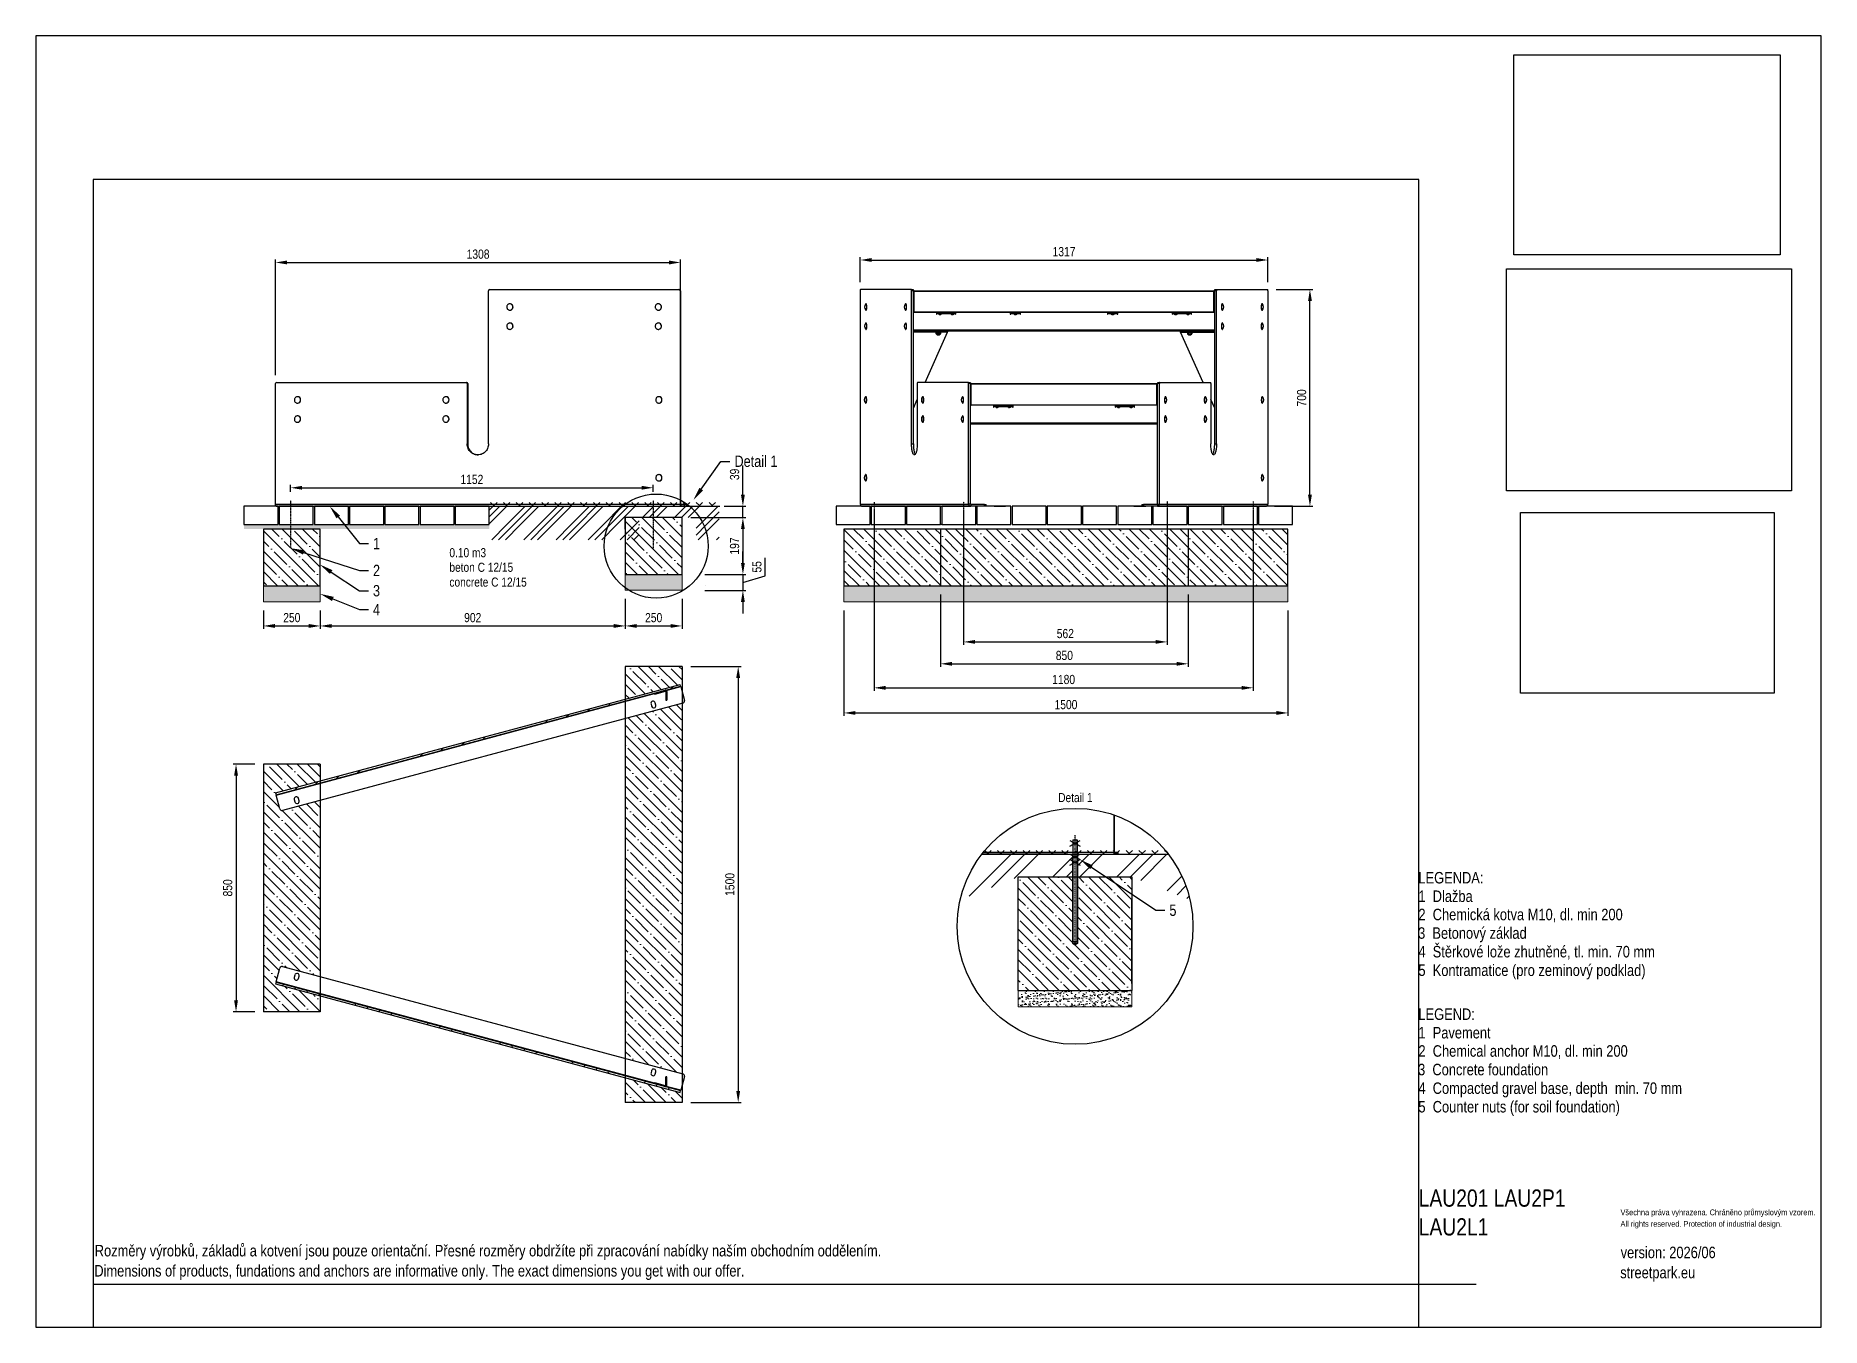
# Model space of a CAD drawing. Header units: millimetres. Extents: x 4694 to 10904, y 3135 to 7625.
import ezdxf
from ezdxf import colors
from ezdxf.entities.mleader import LeaderData, LeaderLine
from ezdxf.lldxf.tags import DXFTag
from ezdxf.math import Vec2, Vec3

# ---------------------------------------------------------------- set-up
doc = ezdxf.new("R2010")
doc.units = ezdxf.units.MM
doc.header["$LTSCALE"] = 0.1
doc.header["$XCLIPFRAME"] = 2
doc.linetypes.add('DashDot', pattern=[15, 9, -3, 0, -3])
doc.layers.add('Nekreslit', color=6, linetype='Continuous', plot=False)
doc.layers.add('SRAFY', color=251, linetype='Continuous', lineweight=13)
doc.styles.add('SEACAD_Arial', font='arial.ttf', dxfattribs={"width": 0.8})
tags = doc.linetypes.add('HIDDEN2', pattern=[4.7625, 3.175, -1.5875]).pattern_tags.tags
tags[6:7] = [DXFTag(74, 4), DXFTag(75, 0), DXFTag(340, '0'), DXFTag(46, 0.0), DXFTag(50, 0.0), DXFTag(44, 0.0), DXFTag(45, 0.0)]
tags[4:5] = [DXFTag(74, 4), DXFTag(75, 0), DXFTag(340, '0'), DXFTag(46, 0.0), DXFTag(50, 0.0), DXFTag(44, 0.0), DXFTag(45, 0.0)]
doc.dimstyles.new('ISO-25', dxfattribs={"dimtxt": 1.6, "dimasz": 2, "dimexe": 0.5, "dimexo": 1.5, "dimtad": 1, "dimdec": 0, "dimtxsty": 'SEACAD_Arial', "dimcen": 2, "dimadec": 0, "dimazin": 0, "dimtfac": 1, "dimtdec": 0, "dimtmove": 0, "dimatfit": 3, "dimfxl": 1, "dimarcsym": 0})
picture_1 = doc.add_image_def('image1.jpg', size_in_pixel=(1600, 1200))
picture_2 = doc.add_image_def('image2.jpg', size_in_pixel=(1600, 1200))
picture_3 = doc.add_image_def('image3.jpg', size_in_pixel=(1600, 1200))
pattern_1 = [(45, (5350.84, 3802.34), (-159.52, 159.52), []), (45, (5404, 3802.34), (-159.52, 159.52), []), (45, (5457.18, 3802.34), (-159.52, 159.52), []), (45, (5510.36, 3802.34), (-159.52, 159.52), [])]
pattern_2 = [(135, (5350.84, 3802.34), (-159.52, -159.52), []), (135, (5350.84, 3855.5), (-159.52, -159.52), []), (135, (5350.84, 3908.68), (-159.52, -159.52), []), (135, (5350.84, 3961.86), (-159.52, -159.52), [])]

msp = doc.modelspace()

# ---------------------------------------------------------------- texts
at = {"style": 'SEACAD_Arial', "width": 0.8}
for s, height, p in [('0.10 m3', 31.6, (6133.2, 5812.3)), ('beton C 12/15', 31.6, (6133.2, 5761.6)), ('concrete C 12/15', 31.6, (6133.2, 5710.1)), ('LEGENDA:', 40, (9503.3, 4678.1)), ('1  Dlažba', 40, (9503.3, 4613.8)), ('2  Chemická kotva M10, dl. min 200', 40, (9503.3, 4550.3)), ('3  Betonový základ', 40, (9502.2, 4485.8)), ('4  Štěrkové lože zhutněné, tl. min. 70 mm', 40, (9503.3, 4421.1)), ('5  Kontramatice (pro zeminový podklad)', 40, (9503.3, 4356.5)), ('LEGEND:', 40, (9503.3, 4203.7)), ('1  Pavement', 40, (9503.3, 4139.4)), ('2  Chemical anchor M10, dl. min 200', 40, (9503.3, 4075.8)), ('3  Concrete foundation', 40, (9502.2, 4011.3)), ('4  Compacted gravel base, depth  min. 70 mm', 40, (9503.3, 3946.6)), ('5  Counter nuts (for soil foundation)', 40, (9503.3, 3882)), ('Všechna práva vyhrazena. Chráněno průmyslovým vzorem.', 20, (10206.2, 3524.8)), ('All rights reserved. Protection of industrial design.', 20, (10206.2, 3484.8)), ('Rozměry výrobků, základů a kotvení jsou pouze orientační. Přesné rozměry obdržíte při zpracování nabídky naším obchodním oddělením.', 39.9982, (4899.8, 3381.6)), ('version: 2026/06', 40, (10206.7, 3375.5)), ('Dimensions of products, fundations and anchors are informative only. The exact dimensions you get with our offer.', 39.9982, (4898.2, 3311.7)), ('streetpark.eu', 40, (10205.1, 3305.6))]:
    msp.add_text(s, height=height, dxfattribs=at).set_placement(p)
at = {"attachment_point": 1, "style": 'SEACAD_Arial'}
for s, width, gutter_width, insert, char_height in [('Detail 1', 178.635, 158, (8250.5, 4992.6), 31.6), ('LAU201 LAU2P1\\PLAU2L1', 584.958, 200, (9504.3, 3614.4), 60)]:
    msp.add_mtext_dynamic_manual_height_columns(s, width=width, gutter_width=gutter_width, heights=[0], dxfattribs=dict(at, insert=insert, char_height=char_height))

# ---------------------------------------------------------------- blocks, each defined once
blk = doc.blocks.new('*D38')
at = {"color": 0, "lineweight": -2, "transparency": 16777216}
for p, q in [((5581.1, 6040), (5581.1, 6063.8)), ((5621.1, 6053.8), (6801.6, 6053.8)), ((6841.6, 6040), (6841.6, 6063.8))]:
    blk.add_line(p, q, dxfattribs=at)
at = {"color": 0, "transparency": 16777216}
for points in [[(5621.1, 6060.5), (5621.1, 6047.1), (5581.1, 6053.8)], [(6801.6, 6060.5), (6801.6, 6047.1), (6841.6, 6053.8)]]:
    blk.add_solid(points, dxfattribs=at)
at = {"layer": 'Defpoints', "color": 0, "transparency": 16777216}
for p in [(6841.6, 6053.8), (5581.1, 6010), (6841.6, 6010)]:
    blk.add_point(p, dxfattribs=at)
at = {"color": 0, "transparency": 16777216, "insert": (6211.3, 6082.6), "char_height": 32, "attachment_point": 5, "style": 'SEACAD_Arial'}
blk.add_mtext('1152', dxfattribs=at)
blk = doc.blocks.new('*D39')
at = {"color": 0, "lineweight": -2, "transparency": 16777216}
for p, q in [((7021.2, 5949.9), (7163.9, 5949.9)), ((7153.9, 5909.9), (7153.9, 5792.4)), ((7021.2, 5752.4), (7163.9, 5752.4))]:
    blk.add_line(p, q, dxfattribs=at)
at = {"color": 0, "transparency": 16777216}
for points in [[(7147.2, 5909.9), (7160.6, 5909.9), (7153.9, 5949.9)], [(7147.2, 5792.4), (7160.6, 5792.4), (7153.9, 5752.4)]]:
    blk.add_solid(points, dxfattribs=at)
at = {"layer": 'Defpoints', "color": 0, "transparency": 16777216}
for p in [(6991.2, 5949.9), (6991.2, 5752.4), (7153.9, 5752.4)]:
    blk.add_point(p, dxfattribs=at)
at = {"color": 0, "transparency": 16777216, "insert": (7125.1, 5851.2), "char_height": 32, "attachment_point": 5, "rotation": 90, "style": 'SEACAD_Arial'}
blk.add_mtext('197', dxfattribs=at)
blk = doc.blocks.new('*D40')
at = {"color": 0, "lineweight": -2, "transparency": 16777216}
for p, q in [((7153.9, 5792.4), (7153.9, 5832.4)), ((7231.5, 5748), (7231.5, 5809.9)), ((7021.2, 5752.4), (7163.9, 5752.4)), ((7153.9, 5752.4), (7153.9, 5697.1)), ((7153.9, 5752.4), (7153.9, 5697.1)), ((7153.9, 5724.7), (7231.5, 5748)), ((7021.2, 5697.1), (7163.9, 5697.1)), ((7153.9, 5657.1), (7153.9, 5617.1))]:
    blk.add_line(p, q, dxfattribs=at)
at = {"color": 0, "transparency": 16777216}
for points in [[(7147.2, 5792.4), (7160.6, 5792.4), (7153.9, 5752.4)], [(7147.2, 5657.1), (7160.6, 5657.1), (7153.9, 5697.1)]]:
    blk.add_solid(points, dxfattribs=at)
at = {"layer": 'Defpoints', "color": 0, "transparency": 16777216}
for p in [(6991.2, 5752.4), (6991.2, 5697.1), (7153.9, 5697.1)]:
    blk.add_point(p, dxfattribs=at)
at = {"color": 0, "transparency": 16777216, "insert": (7202.7, 5778.9), "char_height": 32, "attachment_point": 5, "rotation": 90, "style": 'SEACAD_Arial'}
blk.add_mtext('55', dxfattribs=at)
blk = doc.blocks.new('*D41')
at = {"color": 0, "lineweight": -2, "transparency": 16777216}
for p, q in [((7505.5, 5627.4), (7505.5, 5261)), ((9049.4, 5627.4), (9049.4, 5261)), ((7545.5, 5271), (9009.4, 5271))]:
    blk.add_line(p, q, dxfattribs=at)
at = {"color": 0, "transparency": 16777216}
for points in [[(7545.5, 5277.7), (7545.5, 5264.3), (7505.5, 5271)], [(9009.4, 5277.7), (9009.4, 5264.3), (9049.4, 5271)]]:
    blk.add_solid(points, dxfattribs=at)
at = {"layer": 'Defpoints', "color": 0, "transparency": 16777216}
for p in [(7505.5, 5657.4), (9049.4, 5657.4), (9049.4, 5271)]:
    blk.add_point(p, dxfattribs=at)
at = {"color": 0, "transparency": 16777216, "insert": (8277.5, 5299.8), "char_height": 32, "attachment_point": 5, "style": 'SEACAD_Arial'}
blk.add_mtext('1500', dxfattribs=at)
blk = doc.blocks.new('*D42')
at = {"color": 0, "lineweight": -2, "transparency": 16777216}
for p, q in [((5486.3, 5627.4), (5486.3, 5563.4)), ((5683.8, 5627.4), (5683.8, 5563.4)), ((5526.3, 5573.4), (5643.8, 5573.4))]:
    blk.add_line(p, q, dxfattribs=at)
at = {"color": 0, "transparency": 16777216}
for points in [[(5526.3, 5580.1), (5526.3, 5566.7), (5486.3, 5573.4)], [(5643.8, 5580.1), (5643.8, 5566.7), (5683.8, 5573.4)]]:
    blk.add_solid(points, dxfattribs=at)
at = {"layer": 'Defpoints', "color": 0, "transparency": 16777216}
for p in [(5486.3, 5657.4), (5683.8, 5657.4), (5683.8, 5573.4)]:
    blk.add_point(p, dxfattribs=at)
at = {"color": 0, "transparency": 16777216, "insert": (5585.1, 5602.2), "char_height": 32, "attachment_point": 5, "style": 'SEACAD_Arial'}
blk.add_mtext('250', dxfattribs=at)
blk = doc.blocks.new('*D43')
at = {"color": 0, "lineweight": -2, "transparency": 16777216}
for p, q in [((6744.8, 5667.3), (6744.8, 5563.4)), ((6942.3, 5667.3), (6942.3, 5563.4)), ((6784.8, 5573.4), (6902.3, 5573.4))]:
    blk.add_line(p, q, dxfattribs=at)
at = {"color": 0, "transparency": 16777216}
for points in [[(6784.8, 5580.1), (6784.8, 5566.7), (6744.8, 5573.4)], [(6902.3, 5580.1), (6902.3, 5566.7), (6942.3, 5573.4)]]:
    blk.add_solid(points, dxfattribs=at)
at = {"layer": 'Defpoints', "color": 0, "transparency": 16777216}
for p in [(6744.8, 5697.3), (6942.3, 5697.3), (6942.3, 5573.4)]:
    blk.add_point(p, dxfattribs=at)
at = {"color": 0, "transparency": 16777216, "insert": (6843.6, 5602.2), "char_height": 32, "attachment_point": 5, "style": 'SEACAD_Arial'}
blk.add_mtext('250', dxfattribs=at)
blk = doc.blocks.new('*D44')
at = {"color": 0, "lineweight": -2, "transparency": 16777216}
for p, q in [((6744.8, 5667.3), (6744.8, 5563.4)), ((5683.8, 5627.4), (5683.8, 5563.4)), ((5723.8, 5573.4), (6704.8, 5573.4))]:
    blk.add_line(p, q, dxfattribs=at)
at = {"color": 0, "transparency": 16777216}
for points in [[(5723.8, 5580.1), (5723.8, 5566.7), (5683.8, 5573.4)], [(6704.8, 5580.1), (6704.8, 5566.7), (6744.8, 5573.4)]]:
    blk.add_solid(points, dxfattribs=at)
at = {"layer": 'Defpoints', "color": 0, "transparency": 16777216}
for p in [(5683.8, 5657.4), (6744.8, 5697.3), (6744.8, 5573.4)]:
    blk.add_point(p, dxfattribs=at)
at = {"color": 0, "transparency": 16777216, "insert": (6214.3, 5602.2), "char_height": 32, "attachment_point": 5, "style": 'SEACAD_Arial'}
blk.add_mtext('902', dxfattribs=at)
blk = doc.blocks.new('*D51')
at = {"color": 0, "lineweight": -2, "transparency": 16777216}
for p, q in [((7153.9, 6029.4), (7153.9, 6131.2)), ((7088.2, 5989.4), (7163.9, 5989.4)), ((7153.9, 5950.1), (7153.9, 5989.4)), ((6972.3, 5950.1), (7163.9, 5950.1)), ((7153.9, 5910.1), (7153.9, 5870.1))]:
    blk.add_line(p, q, dxfattribs=at)
at = {"color": 0, "transparency": 16777216}
for points in [[(7147.2, 6029.4), (7160.6, 6029.4), (7153.9, 5989.4)], [(7147.2, 5910.1), (7160.6, 5910.1), (7153.9, 5950.1)]]:
    blk.add_solid(points, dxfattribs=at)
at = {"layer": 'Defpoints', "color": 0, "transparency": 16777216}
for p in [(7058.2, 5989.4), (7153.9, 5989.4), (6942.3, 5950.1)]:
    blk.add_point(p, dxfattribs=at)
at = {"color": 0, "transparency": 16777216, "insert": (7125.1, 6100.3), "char_height": 32, "attachment_point": 5, "rotation": 90, "style": 'SEACAD_Arial'}
blk.add_mtext('39', dxfattribs=at)
blk = doc.blocks.new('*D45')
at = {"color": 0, "lineweight": -2, "transparency": 16777216}
for p, q in [((5528.6, 6445.8), (5528.6, 6847)), ((5568.6, 6837), (6897.2, 6837)), ((6937.2, 6417.3), (6937.2, 6847))]:
    blk.add_line(p, q, dxfattribs=at)
at = {"color": 0, "transparency": 16777216}
for points in [[(5568.6, 6843.7), (5568.6, 6830.3), (5528.6, 6837)], [(6897.2, 6843.7), (6897.2, 6830.3), (6937.2, 6837)]]:
    blk.add_solid(points, dxfattribs=at)
at = {"layer": 'Defpoints', "color": 0, "transparency": 16777216}
for p in [(6937.2, 6837), (5528.6, 6415.8), (6937.2, 6387.3)]:
    blk.add_point(p, dxfattribs=at)
at = {"color": 0, "transparency": 16777216, "insert": (6232.9, 6865.8), "char_height": 32, "attachment_point": 5, "style": 'SEACAD_Arial'}
blk.add_mtext('1308', dxfattribs=at)
blk = doc.blocks.new('*D46')
at = {"color": 0, "lineweight": -2, "transparency": 16777216}
for p, q in [((7561.8, 6768.7), (7561.8, 6855.6)), ((7601.8, 6845.6), (8939.6, 6845.6)), ((8979.6, 6768.7), (8979.6, 6855.6))]:
    blk.add_line(p, q, dxfattribs=at)
at = {"color": 0, "transparency": 16777216}
for points in [[(7601.8, 6852.3), (7601.8, 6839), (7561.8, 6845.6)], [(8939.6, 6852.3), (8939.6, 6839), (8979.6, 6845.6)]]:
    blk.add_solid(points, dxfattribs=at)
at = {"layer": 'Defpoints', "color": 0, "transparency": 16777216}
for p in [(8979.6, 6845.6), (7561.8, 6738.7), (8979.6, 6738.7)]:
    blk.add_point(p, dxfattribs=at)
at = {"color": 0, "transparency": 16777216, "insert": (8270.7, 6874.5), "char_height": 32, "attachment_point": 5, "style": 'SEACAD_Arial'}
blk.add_mtext('1317', dxfattribs=at)
blk = doc.blocks.new('*D47')
at = {"color": 0, "lineweight": -2, "transparency": 16777216}
for p, q in [((9008.5, 6743.1), (9136, 6743.1)), ((9126, 6029.4), (9126, 6703.1)), ((9002.3, 5989.4), (9136, 5989.4))]:
    blk.add_line(p, q, dxfattribs=at)
at = {"color": 0, "transparency": 16777216}
for points in [[(9119.4, 6703.1), (9132.7, 6703.1), (9126, 6743.1)], [(9119.4, 6029.4), (9132.7, 6029.4), (9126, 5989.4)]]:
    blk.add_solid(points, dxfattribs=at)
at = {"layer": 'Defpoints', "color": 0, "transparency": 16777216}
for p in [(8978.5, 6743.1), (9126, 6743.1), (8972.3, 5989.4)]:
    blk.add_point(p, dxfattribs=at)
at = {"color": 0, "transparency": 16777216, "insert": (9097.2, 6366.2), "char_height": 32, "attachment_point": 5, "rotation": 90, "style": 'SEACAD_Arial'}
blk.add_mtext('700', dxfattribs=at)
blk = doc.blocks.new('*D48')
at = {"color": 0, "lineweight": -2, "transparency": 16777216}
for p, q in [((7841.3, 5682.7), (7841.3, 5431.8)), ((8702.4, 5682.7), (8702.4, 5431.8)), ((7881.3, 5441.8), (8662.4, 5441.8))]:
    blk.add_line(p, q, dxfattribs=at)
at = {"color": 0, "transparency": 16777216}
for points in [[(7881.3, 5448.5), (7881.3, 5435.2), (7841.3, 5441.8)], [(8662.4, 5448.5), (8662.4, 5435.2), (8702.4, 5441.8)]]:
    blk.add_solid(points, dxfattribs=at)
at = {"layer": 'Defpoints', "color": 0, "transparency": 16777216}
for p in [(7841.3, 5712.7), (8702.4, 5712.7), (8702.4, 5441.8)]:
    blk.add_point(p, dxfattribs=at)
at = {"color": 0, "transparency": 16777216, "insert": (8271.9, 5470.7), "char_height": 32, "attachment_point": 5, "style": 'SEACAD_Arial'}
blk.add_mtext('850', dxfattribs=at)
blk = doc.blocks.new('*D49')
at = {"color": 0, "lineweight": -2, "transparency": 16777216}
for p, q in [((7921.6, 5975.4), (7921.6, 5507.9)), ((8629, 5976.9), (8629, 5507.9)), ((7961.6, 5517.9), (8589, 5517.9))]:
    blk.add_line(p, q, dxfattribs=at)
at = {"color": 0, "transparency": 16777216}
for points in [[(7961.6, 5524.6), (7961.6, 5511.3), (7921.6, 5517.9)], [(8589, 5524.6), (8589, 5511.3), (8629, 5517.9)]]:
    blk.add_solid(points, dxfattribs=at)
at = {"layer": 'Defpoints', "color": 0, "transparency": 16777216}
for p in [(7921.6, 6005.4), (8629, 6006.9), (8629, 5517.9)]:
    blk.add_point(p, dxfattribs=at)
at = {"color": 0, "transparency": 16777216, "insert": (8275.3, 5546.8), "char_height": 32, "attachment_point": 5, "style": 'SEACAD_Arial'}
blk.add_mtext('562', dxfattribs=at)
blk = doc.blocks.new('*D50')
at = {"color": 0, "lineweight": -2, "transparency": 16777216}
for p, q in [((7610.2, 5973.3), (7610.2, 5348.3)), ((8928.6, 5975.9), (8928.6, 5348.3)), ((7650.2, 5358.3), (8888.6, 5358.3))]:
    blk.add_line(p, q, dxfattribs=at)
at = {"color": 0, "transparency": 16777216}
for points in [[(7650.2, 5364.9), (7650.2, 5351.6), (7610.2, 5358.3)], [(8888.6, 5364.9), (8888.6, 5351.6), (8928.6, 5358.3)]]:
    blk.add_solid(points, dxfattribs=at)
at = {"layer": 'Defpoints', "color": 0, "transparency": 16777216}
for p in [(7610.2, 6003.3), (8928.6, 6005.9), (8928.6, 5358.3)]:
    blk.add_point(p, dxfattribs=at)
at = {"color": 0, "transparency": 16777216, "insert": (8269.4, 5387.1), "char_height": 32, "attachment_point": 5, "style": 'SEACAD_Arial'}
blk.add_mtext('1180', dxfattribs=at)
blk = doc.blocks.new('*D36')
at = {"color": 0, "lineweight": -2, "transparency": 16777216}
for p, q in [((6972.3, 5432.6), (7147.5, 5432.6)), ((7137.5, 5392.6), (7137.5, 3956.9)), ((6972.3, 3916.9), (7147.5, 3916.9))]:
    blk.add_line(p, q, dxfattribs=at)
at = {"color": 0, "transparency": 16777216}
for points in [[(7130.8, 5392.6), (7144.2, 5392.6), (7137.5, 5432.6)], [(7130.8, 3956.9), (7144.2, 3956.9), (7137.5, 3916.9)]]:
    blk.add_solid(points, dxfattribs=at)
at = {"layer": 'Defpoints', "color": 0, "transparency": 16777216}
for p in [(6942.3, 5432.6), (6942.3, 3916.9), (7137.5, 3916.9)]:
    blk.add_point(p, dxfattribs=at)
at = {"color": 0, "transparency": 16777216, "insert": (7108.7, 4674.8), "char_height": 32, "attachment_point": 5, "rotation": 90, "style": 'SEACAD_Arial'}
blk.add_mtext('1500', dxfattribs=at)
blk = doc.blocks.new('*D37')
at = {"color": 0, "lineweight": -2, "transparency": 16777216}
for p, q in [((5456.3, 5093.3), (5381.1, 5093.3)), ((5391.1, 5053.3), (5391.1, 4272.2)), ((5456.3, 4232.2), (5381.1, 4232.2))]:
    blk.add_line(p, q, dxfattribs=at)
at = {"color": 0, "transparency": 16777216}
for points in [[(5384.4, 5053.3), (5397.8, 5053.3), (5391.1, 5093.3)], [(5384.4, 4272.2), (5397.8, 4272.2), (5391.1, 4232.2)]]:
    blk.add_solid(points, dxfattribs=at)
at = {"layer": 'Defpoints', "color": 0, "transparency": 16777216}
for p in [(5486.3, 5093.3), (5391.1, 4232.2), (5486.3, 4232.2)]:
    blk.add_point(p, dxfattribs=at)
at = {"color": 0, "transparency": 16777216, "insert": (5362.3, 4662.8), "char_height": 32, "attachment_point": 5, "rotation": 90, "style": 'SEACAD_Arial'}
blk.add_mtext('850', dxfattribs=at)

# ---------------------------------------------------------------- dimensions: what is measured, and where the dimension line sits
for base, p1, p2, text, picture, middle in [((8979.6, 6845.6), (7561.8, 6738.7), (8979.6, 6738.7), '1317', '*D46', (8270.7, 6874.5)), ((6937.2, 6837), (5528.6, 6415.8), (6937.2, 6387.3), '1308', '*D45', (6232.9, 6865.8))]:
    dim = msp.add_linear_dim(base=base, p1=p1, p2=p2, text=text, dimstyle='ISO-25')
    dim.commit()
    dim.dimension.update_dxf_attribs({"geometry": picture, "text_midpoint": middle})
for base, p1, p2, text, picture, middle in [((9126, 6743.1), (8972.3, 5989.4), (8978.5, 6743.1), '700', '*D47', (9097.2, 6366.2)), ((7137.5, 3916.9), (6942.3, 5432.6), (6942.3, 3916.9), '1500', '*D36', (7108.7, 4674.8)), ((5391.1, 4232.2), (5486.3, 5093.3), (5486.3, 4232.2), '850', '*D37', (5362.3, 4662.8))]:
    dim = msp.add_linear_dim(base=base, p1=p1, p2=p2, angle=90, text=text, dimstyle='ISO-25')
    dim.commit()
    dim.dimension.update_dxf_attribs({"geometry": picture, "text_midpoint": middle})
for base, p1, p2, text, override, picture, middle in [((6841.6, 6053.8), (5581.1, 6010), (6841.6, 6010), '1152', {"dimscale": 0, "dimrnd": 1}, '*D38', (6211.3, 6053.8)), ((9049.4, 5271), (7505.5, 5657.4), (9049.4, 5657.4), '1500', {"dimscale": 0, "dimrnd": 10}, '*D41', (8277.5, 5271))]:
    dim = msp.add_linear_dim(base=base, p1=p1, p2=p2, text=text, dimstyle='ISO-25', override=override)
    dim.commit()
    dim.dimension.update_dxf_attribs({"geometry": picture, "text_midpoint": middle, "dimtype": 160})
dim = msp.add_linear_dim(base=(7153.9, 5989.4), p1=(6942.3, 5950.1), p2=(7058.2, 5989.4), angle=90, dimstyle='ISO-25')
dim.commit()
dim.dimension.update_dxf_attribs({"geometry": '*D51', "text_midpoint": (7125.1, 6100.3)})
for base, p1, p2, text, picture, middle in [((8928.6, 5358.3), (7610.2, 6003.3), (8928.6, 6005.9), '1180', '*D50', (8269.4, 5358.3)), ((8629, 5517.9), (7921.6, 6005.4), (8629, 6006.9), '562', '*D49', (8275.3, 5517.9)), ((8702.4, 5441.8), (7841.3, 5712.7), (8702.4, 5712.7), '850', '*D48', (8271.9, 5441.8))]:
    dim = msp.add_linear_dim(base=base, p1=p1, p2=p2, text=text, dimstyle='ISO-25')
    dim.commit()
    dim.dimension.update_dxf_attribs({"geometry": picture, "text_midpoint": middle, "dimtype": 160})
for base, p1, p2, override, picture, middle in [((7153.9156, 5752.4189), (6991.216, 5949.9172), (6991.2002, 5752.4189), {"dimscale": 0}, '*D39', (7125.0773, 5851.168)), ((7153.9, 5697.1), (6991.2, 5752.4), (6991.2, 5697.1), {"dimscale": 0, "dimtmove": 1}, '*D40', (7202.7, 5760.5))]:
    dim = msp.add_linear_dim(base=base, p1=p1, p2=p2, angle=90, dimstyle='ISO-25', override=override)
    dim.commit()
    dim.dimension.update_dxf_attribs({"geometry": picture, "text_midpoint": middle})
for base, p1, p2, text, override, picture, middle in [((5683.8, 5573.4), (5486.3, 5657.4), (5683.8, 5657.4), '250', {"dimscale": 0, "dimtix": 0, "dimtofl": 1, "dimtmove": 0, "dimatfit": 3}, '*D42', (5585.1, 5602.2)), ((6744.8, 5573.4), (5683.8, 5657.4), (6744.8, 5697.3), '902', {"dimscale": 0, "dimrnd": 10, "dimtix": 0, "dimtofl": 1, "dimtmove": 0, "dimatfit": 3}, '*D44', (6214.3, 5602.2)), ((6942.3, 5573.4), (6744.8, 5697.3), (6942.3, 5697.3), '250', {"dimscale": 0, "dimtix": 0, "dimtofl": 1, "dimtmove": 0, "dimatfit": 3}, '*D43', (6843.6, 5602.2))]:
    dim = msp.add_linear_dim(base=base, p1=p1, p2=p2, text=text, dimstyle='ISO-25', override=override)
    dim.commit()
    dim.dimension.update_dxf_attribs({"geometry": picture, "text_midpoint": middle})

# ---------------------------------------------------------------- hatches: boundary and pattern name
at = {"linetype": 'Continuous', "lineweight": 18}
h = msp.add_hatch(dxfattribs=at)
h.set_pattern_fill('DIN 201 OCEL A OCELOVÁ LITINA', color=256, scale=11.842318, style=0, pattern_type=2)
h.set_pattern_definition(pattern_1)
h.paths.add_polyline_path([(5530.3, 4986.5), (6937.2, 5363.5), (6935.6, 5369.7), (5528.6, 4992.7)], flags=0)
h = msp.add_hatch(dxfattribs=at)
h.set_pattern_fill('DIN 201 OCEL A OCELOVÁ LITINA', color=256, scale=11.842318, angle=90, style=0, pattern_type=2)
h.set_pattern_definition(pattern_2)
edge = h.paths.add_edge_path(flags=0)
edge.add_line((6885.9, 5345.5), (6885.9, 5315.4))
edge.add_line((6885.9, 5315.4), (6889.1, 5315.4))
edge.add_line((6889.1, 5315.4), (6889.1, 5345.5))
edge.add_arc((6884.8, 5345.5), 4.31, 0, 105)
edge.add_line((6883.7, 5349.6), (6846.2, 5339.6))
edge.add_line((6846.2, 5339.6), (6847.1, 5336.5))
edge.add_line((6847.1, 5336.5), (6884.5, 5346.5))
edge.add_arc((6884.8, 5345.5), 1.08, 0, 105, ccw=False)
h = msp.add_hatch(dxfattribs=at)
h.set_pattern_fill('DIN 201 OCEL A OCELOVÁ LITINA', color=256, scale=11.842318, style=0, pattern_type=2)
h.set_pattern_definition(pattern_1)
h.paths.add_polyline_path([(6937.2, 3958.2), (5530.3, 4335.2), (5528.6, 4329), (6935.6, 3952)], flags=0)
h = msp.add_hatch(dxfattribs=at)
h.set_pattern_fill('DIN 201 OCEL A OCELOVÁ LITINA', color=256, scale=11.842318, angle=90, style=0, pattern_type=2)
h.set_pattern_definition(pattern_2)
edge = h.paths.add_edge_path(flags=0)
edge.add_line((6889.1, 3976.2), (6889.1, 4006.3))
edge.add_line((6889.1, 4006.3), (6885.9, 4006.3))
edge.add_line((6885.9, 4006.3), (6885.9, 3976.2))
edge.add_arc((6884.8, 3976.2), 1.08, 255, 360, ccw=False)
edge.add_line((6884.5, 3975.1), (6847.1, 3985.2))
edge.add_line((6847.1, 3985.2), (6846.2, 3982.1))
edge.add_line((6846.2, 3982.1), (6883.7, 3972))
edge.add_arc((6884.8, 3976.2), 4.31, 255, 360)
at = {"layer": 'SRAFY'}
h = msp.add_hatch(dxfattribs=at)
h.set_pattern_fill('GOST_GROUND', color=256, scale=7.899987)
h.set_pattern_definition([(45, (299.2, 1790.876), (111.7227, -7e-15), [157.9997]), (45, (322.9, 1790.876), (111.7227, -7e-15), [157.9997]), (45, (346.6, 1790.876), (111.7227, -7e-15), [157.9997])])
h.paths.add_polyline_path([(6793.7, 5872.8), (6271.6, 5873), (6271.9, 5989.4), (7071.4, 5989.4), (7071.4, 5873), (6991.2, 5873), (6991.2, 5949.9), (6793.7, 5949.9)])
h = msp.add_hatch(dxfattribs=at)
h.set_pattern_fill('TERACO', color=256, scale=15.799973)
h.set_pattern_definition([(45, (299.198, 1790.876), (-22.34454, 22.34454), [15.79997, -15.79997]), (135, (343.887, 1790.876), (-22.34454, -22.34454), [15.79997, -15.79997])])
h.paths.add_polyline_path([(6271.9, 5989.4), (6271.9, 6007.6), (7073.9, 6007.6), (7073.9, 5989.5)])
h = msp.add_hatch(dxfattribs=at)
h.set_pattern_fill('AR-SAND', color=256, scale=0.394999)
h.set_pattern_definition([(37.5, (255.748, 1790.875), (-0.63201, 19.33179), [0, -15.250134, 0, -17.05607, 0, -16.303597]), (7.5, (255.748, 1790.875), (17.75614, 28.31454), [0, -8.227046, 0, -13.745187, 0, -5.267316]), (327.5, (243.407, 1790.875), (31.244146, 0.05677), [0, -5.01649, 0, -18.05937, 0, -23.57751]), (317.5, (243.407, 1790.875), (30.16043, 8.80569), [0, -2.508246, 0, -11.83892, 0, -13.544527])])
h.paths.add_polyline_path([(5418.7, 5926.2), (5418.7, 5910.5), (5442.9, 5910.4), (5537.6, 5910.3), (5537.6, 5926.2)])
h.paths.add_polyline_path([(6271.9, 5910.2), (6271.9, 5926.2), (5537.6, 5926.2), (5537.6, 5910.3), (5640.3, 5910.2)])
h = msp.add_hatch(dxfattribs=at)
h.set_pattern_fill('ANSI35', color=256, scale=7.899987, angle=90)
h.set_pattern_definition([(135, (255.75, 1557.2), (-35.47195, -35.47195), []), (135, (255.75, 1592.674), (-35.47195, -35.47195), [62.70614, -12.54123, 0, -12.54123])])
h.paths.add_polyline_path([(5486.3, 5910.4), (5486.3, 5712.7), (5683.8, 5712.7), (5683.8, 5910.2)])
h = msp.add_hatch(dxfattribs=at)
h.set_pattern_fill('ANSI35', color=256, scale=7.899987, angle=90)
h.set_pattern_definition([(135, (372.327, 1597.15), (-35.47195, -35.47195), []), (135, (372.327, 1632.623), (-35.47195, -35.47195), [62.70614, -12.54123, 0, -12.54123])])
h.paths.add_polyline_path([(6942.3, 5950.1), (6744.8, 5950.1), (6744.8, 5752.6), (6942.3, 5752.6)])
h = msp.add_hatch(dxfattribs=at)
h.set_pattern_fill('ANSI35', color=256, scale=7.899987, angle=90)
h.set_pattern_definition([(135, (-1055.21, 1557.2), (-35.47195, -35.47195), []), (135, (-1055.21, 1592.674), (-35.47195, -35.47195), [62.70614, -12.54123, 0, -12.54123])])
edge = h.paths.add_edge_path()
edge.add_line((9049.4, 5910.2), (7505.5, 5910.4))
edge.add_line((7505.5, 5910.4), (7505.5, 5712.7))
edge.add_line((7505.5, 5712.7), (8485.9, 5712.7))
edge.add_line((8485.9, 5712.7), (8485.9, 5712.7))
edge.add_arc((8485.9, 5712.7), 0.0079, -89.99995, 89.99981, ccw=False)
edge.add_line((8485.9, 5712.7), (9049.4, 5712.7))
edge.add_line((9049.4, 5712.7), (9049.4, 5910.2))
h = msp.add_hatch(dxfattribs=at)
h.set_pattern_fill('AR-SAND', color=256, scale=0.394999)
h.set_pattern_definition([(37.5, (-4436.844, 1557.202), (-0.632011, 19.33179), [0, -15.250134, 0, -17.05607, 0, -16.303597]), (7.5, (-4436.844, 1557.202), (17.75614, 28.314543), [0, -8.227046, 0, -13.745187, 0, -5.267316]), (327.5, (-4449.185, 1557.202), (31.244146, 0.056769), [0, -5.016491, 0, -18.05937, 0, -23.57751]), (317.5, (-4449.185, 1557.202), (30.16043, 8.805693), [0, -2.508246, 0, -11.83892, 0, -13.544527])])
h.paths.add_polyline_path([(5683.8, 5712.7), (5486.3, 5712.7), (5486.3, 5657.4), (5683.8, 5657.4)])
h.paths.add_polyline_path([(6744.8, 5752.6), (6942.3, 5752.4), (6942.3, 5697.1), (6744.8, 5697.3)])
h = msp.add_hatch(dxfattribs=at)
h.set_pattern_fill('AR-SAND', color=256, scale=0.394999)
h.set_pattern_definition([(37.5, (3637.38, 1557.202), (-0.63201, 19.33179), [0, -15.250134, 0, -17.05607, 0, -16.303597]), (7.5, (3637.38, 1557.202), (17.75614, 28.31454), [0, -8.227046, 0, -13.745187, 0, -5.267316]), (327.5, (3625.04, 1557.202), (31.244146, 0.05677), [0, -5.01649, 0, -18.05937, 0, -23.57751]), (317.5, (3625.04, 1557.202), (30.16043, 8.80569), [0, -2.508246, 0, -11.83892, 0, -13.544527])])
h.paths.add_polyline_path([(9049.4, 5657.4), (9049.4, 5712.7), (7505.5, 5712.7), (7505.5, 5657.4)])
h = msp.add_hatch(dxfattribs=at)
h.set_pattern_fill('ANSI35', color=256, scale=7.899987, angle=90)
h.set_pattern_definition([(135, (-6193.34, 395.8), (-35.47195, -35.47195), []), (135, (-6193.34, 431.27), (-35.47195, -35.47195), [62.70614, -12.54123, 0, -12.54123])])
h.paths.add_polyline_path([(6942.3, 5304.6), (6744.8, 5251.7), (6744.8, 4069.9), (6942.3, 4017)])
h.paths.add_polyline_path([(6942.3, 5432.6), (6744.8, 5432.6), (6744.8, 5318.6), (6935.6, 5369.7), (6937.2, 5363.5), (6937.5, 5362.4), (6942.3, 5344.5)])
h.paths.add_polyline_path([(6942.3, 3977.1), (6937.5, 3959.2), (6937.2, 3958.2), (6935.6, 3952), (6744.8, 4003.1), (6744.8, 3916.9), (6942.3, 3916.9)])
h = msp.add_hatch(dxfattribs=at)
h.set_pattern_fill('ANSI35', color=256, scale=7.899987, angle=90)
h.set_pattern_definition([(135, (5560.3, 4640.07), (-35.472, -35.472), []), (135, (5560.3, 4675.54), (-35.472, -35.472), [62.706, -12.5412, 0, -12.5412])])
h.paths.add_polyline_path([(5683.8, 4967.4), (5552.6, 4932.3, -0.414214), (5543.4, 4937.6), (5530.5, 4985.4), (5530.3, 4986.5), (5528.6, 4992.7), (5683.8, 5034.3), (5683.8, 5093.3), (5486.3, 5093.3), (5486.3, 4232.2), (5683.8, 4232.2), (5683.8, 4287.4), (5528.6, 4329), (5530.3, 4335.2), (5530.5, 4336.2), (5543.4, 4384.1, -0.414214), (5552.6, 4389.4), (5683.8, 4354.2)])
h = msp.add_hatch(dxfattribs=at)
h.set_pattern_fill('TERACO', color=256, scale=15.799973)
h.set_pattern_definition([(45, (1794.374, 581.222), (-22.34454, 22.34454), [15.79997, -15.79997]), (135, (1839.063, 581.222), (-22.34454, -22.34454), [15.79997, -15.79997])])
h.paths.add_polyline_path([(7991.7, 4779.8), (7991.7, 4798), (8626.6, 4798), (8626.6, 4779.8)])
h = msp.add_hatch(dxfattribs=at)
h.set_pattern_fill('GOST_GROUND', color=256, scale=15.799973)
h.set_pattern_definition([(45, (2400.78, 1328.17), (223.4454, -1e-14), [316]), (45, (2448.18, 1328.17), (223.4454, -1e-14), [316]), (45, (2495.58, 1328.17), (223.4454, -1e-14), [316])])
edge = h.paths.add_edge_path()
edge.add_line((8301.3, 4779.8), (8283.9, 4779.8))
edge.add_line((8283.9, 4779.8), (7984.5, 4779.8))
edge.add_arc((8309.2, 4529.2), 410.1, 142.33693, 166.98753)
edge.add_line((7909.6, 4621.6), (8111.7, 4700.9))
edge.add_line((8111.7, 4700.9), (8301.3, 4700.9))
edge.add_line((8301.3, 4700.9), (8301.3, 4779.8))
edge = h.paths.add_edge_path()
edge.add_line((8633.8, 4779.8), (8334.4, 4779.8))
edge.add_line((8334.4, 4779.8), (8317.1, 4779.8))
edge.add_line((8317.1, 4779.8), (8317.1, 4700.9))
edge.add_line((8317.1, 4700.9), (8506.7, 4700.9))
edge.add_line((8506.7, 4700.9), (8708.7, 4621.6))
edge.add_arc((8309.2, 4529.2), 410.1, 13.01247, 37.66307)
h = msp.add_hatch(dxfattribs=at)
h.set_pattern_fill('ANSI35', color=256, scale=7.899987, angle=90)
h.set_pattern_definition([(135, (-1130.85, 1134), (-35.47195, -35.47195), []), (135, (-1130.85, 1169.473), (-35.47195, -35.47195), [62.70614, -12.54123, 0, -12.54123])])
h.paths.add_polyline_path([(8299.7, 4700.9), (8111.7, 4700.9), (8111.7, 4305.9), (8506.7, 4305.9), (8506.7, 4700.9), (8318.6, 4700.9), (8318.6, 4470.7), (8309.2, 4465.2), (8299.7, 4470.7)])
h = msp.add_hatch(dxfattribs=at)
h.set_pattern_fill('AR-SAND', color=256, scale=0.394999)
h.set_pattern_definition([(37.5, (3767.125, 148.95), (-0.63201, 19.33179), [0, -15.250134, 0, -17.05607, 0, -16.303597]), (7.5, (3767.125, 148.95), (17.75614, 28.31454), [0, -8.227046, 0, -13.745187, 0, -5.267316]), (327.5, (3754.784, 148.95), (31.244146, 0.05677), [0, -5.01649, 0, -18.05937, 0, -23.57751]), (317.5, (3754.784, 148.95), (30.16043, 8.80569), [0, -2.508246, 0, -11.83892, 0, -13.544527])])
h.paths.add_polyline_path([(8506.7, 4249.1), (8506.7, 4304.4), (8111.7, 4304.4), (8111.7, 4249.1)])

# ---------------------------------------------------------------- linework, layer by layer
for p, q in [((6269, 6206.4), (6269, 6738.7)), ((6273.2, 6743.1), (6931.4, 6743.1)), ((6931.4, 6743.1), (6933.1, 6743.1)), ((6935.6, 6738.7), (6935.6, 5997)), ((6937.2, 6738.7), (6935.6, 6738.7)), ((6937.2, 6738.7), (6937.2, 5997)), ((7561.8, 6738.7), (7561.8, 5997)), ((7739.3, 6743.1), (7563, 6743.1)), ((7739.3, 6743.1), (7745.6, 6743.1)), ((7740.4, 6206.4), (7740.4, 6738.7)), ((7746.7, 6738.7), (7740.4, 6738.7)), ((7748.8, 6738.7), (7746.7, 6738.7)), ((7746.7, 6206.4), (7746.7, 6738.7)), ((7748.8, 6738.7), (8792.7, 6738.7)), ((7749.3, 6665.5), (7749.3, 6736.6)), ((8792.1, 6736.6), (7749.3, 6736.6)), ((8792.1, 6665.5), (8792.1, 6736.6)), ((8792.7, 6738.7), (8794.7, 6738.7)), ((8801, 6738.7), (8794.7, 6738.7)), ((8794.7, 6206.4), (8794.7, 6738.7)), ((8795.8, 6743.1), (8802.1, 6743.1)), ((8801, 6206.4), (8801, 6738.7)), ((8802.1, 6743.1), (8978.5, 6743.1)), ((8979.6, 6738.7), (8979.6, 5997)), ((6343.5, 6693.3), (6343.4, 6693.3)), ((6343.4, 6671.1), (6343.5, 6671.1)), ((6859.8, 6693.3), (6859.7, 6693.3)), ((6859.7, 6671.1), (6859.8, 6671.1)), ((7582.1, 6693.3), (7581.6, 6693.3)), ((7581.6, 6671.1), (7582.1, 6671.1)), ((7720.5, 6693.3), (7720, 6693.3)), ((7720, 6671.1), (7720.5, 6671.1)), ((7746.7, 6663.4), (7748.8, 6663.4)), ((8792.7, 6663.4), (7748.8, 6663.4)), ((7749.3, 6665.5), (8792.1, 6665.5)), ((7827.1, 6663.4), (7827.1, 6657.5)), ((7827.1, 6657.5), (7828.7, 6657.5)), ((7828.7, 6660.2), (7828.7, 6663.4)), ((7833, 6660.2), (7828.7, 6660.2)), ((7828.7, 6660.2), (7828.7, 6659.1)), ((7828.7, 6657.5), (7828.7, 6659.1)), ((7828.7, 6659.1), (7833.6, 6659.1)), ((7833, 6663.4), (7833, 6660.2)), ((7833, 6660.2), (7889, 6660.2)), ((7836.7, 6656.4), (7836.7, 6656.4)), ((7837.4, 6656.4), (7837.4, 6656.7)), ((7837.4, 6656.4), (7837.4, 6656.7)), ((7837.4, 6656.4), (7837.4, 6656.4)), ((7837.5, 6656.3), (7837.5, 6656.8)), ((7838.8, 6656.4), (7838.8, 6656.4)), ((7840.2, 6656.4), (7840.2, 6656.4)), ((7841.4, 6656.8), (7841.4, 6656.3)), ((7841.6, 6656.4), (7841.6, 6656.7)), ((7841.6, 6656.4), (7841.6, 6656.7)), ((7841.6, 6656.4), (7841.6, 6656.4)), ((7842.3, 6656.4), (7842.3, 6656.4)), ((7845.3, 6659.1), (7876.6, 6659.1)), ((7879.7, 6656.4), (7879.7, 6656.7)), ((7879.7, 6656.4), (7879.7, 6656.7)), ((7879.7, 6656.4), (7879.7, 6656.4)), ((7880.1, 6656.2), (7880.1, 6656.6)), ((7880.5, 6656.4), (7880.5, 6656.4)), ((7881.7, 6656.4), (7881.7, 6656.4)), ((7883.3, 6656.4), (7883.3, 6656.4)), ((7884.5, 6656.4), (7884.5, 6656.4)), ((7884.9, 6656.6), (7884.9, 6656.2)), ((7885.3, 6656.4), (7885.3, 6656.7)), ((7885.3, 6656.4), (7885.3, 6656.7)), ((7885.3, 6656.4), (7885.3, 6656.4)), ((7888.4, 6659.1), (7893.3, 6659.1)), ((7889, 6660.2), (7889, 6663.4)), ((7893.3, 6660.2), (7889, 6660.2)), ((7893.3, 6663.4), (7893.3, 6660.2)), ((7893.3, 6659.1), (7893.3, 6660.2)), ((7893.3, 6659.1), (7893.3, 6657.5)), ((7893.3, 6657.5), (7894.9, 6657.5)), ((7894.9, 6657.5), (7894.9, 6663.4)), ((8083.9, 6663.4), (8083.9, 6657.5)), ((8083.9, 6657.5), (8085.5, 6657.5)), ((8085.5, 6660.2), (8085.5, 6663.4)), ((8089.8, 6660.2), (8085.5, 6660.2)), ((8085.5, 6660.2), (8085.5, 6659.1)), ((8085.5, 6657.5), (8085.5, 6659.1)), ((8085.5, 6659.1), (8095.8, 6659.1)), ((8089.8, 6663.4), (8089.8, 6660.2)), ((8089.8, 6660.2), (8113.5, 6660.2)), ((8098.9, 6656.4), (8098.9, 6656.7)), ((8098.9, 6656.4), (8098.9, 6656.7)), ((8098.9, 6656.4), (8098.9, 6656.4)), ((8099.3, 6656.2), (8099.3, 6656.6)), ((8099.7, 6656.4), (8099.7, 6656.4)), ((8100.9, 6656.4), (8100.9, 6656.4)), ((8102.5, 6656.4), (8102.5, 6656.4)), ((8103.7, 6656.4), (8103.7, 6656.4)), ((8104.1, 6656.6), (8104.1, 6656.2)), ((8104.5, 6656.4), (8104.5, 6656.7)), ((8104.5, 6656.4), (8104.5, 6656.7)), ((8104.5, 6656.4), (8104.5, 6656.4)), ((8107.6, 6659.1), (8117.8, 6659.1)), ((8113.5, 6660.2), (8113.5, 6663.4)), ((8117.8, 6660.2), (8113.5, 6660.2)), ((8117.8, 6663.4), (8117.8, 6660.2)), ((8117.8, 6659.1), (8117.8, 6660.2)), ((8117.8, 6659.1), (8117.8, 6657.5)), ((8117.8, 6657.5), (8119.4, 6657.5)), ((8119.4, 6657.5), (8119.4, 6663.4)), ((8422, 6663.4), (8422, 6657.5)), ((8422, 6657.5), (8423.6, 6657.5)), ((8423.6, 6660.2), (8423.6, 6663.4)), ((8427.9, 6660.2), (8423.6, 6660.2)), ((8423.6, 6660.2), (8423.6, 6659.1)), ((8423.6, 6657.5), (8423.6, 6659.1)), ((8423.6, 6659.1), (8433.8, 6659.1)), ((8427.9, 6663.4), (8427.9, 6660.2)), ((8451.6, 6660.2), (8427.9, 6660.2)), ((8436.9, 6656.4), (8436.9, 6656.7)), ((8436.9, 6656.4), (8436.9, 6656.7)), ((8436.9, 6656.4), (8436.9, 6656.4)), ((8437.3, 6656.2), (8437.3, 6656.6)), ((8437.7, 6656.4), (8437.7, 6656.4)), ((8438.9, 6656.4), (8438.9, 6656.4)), ((8440.5, 6656.4), (8440.5, 6656.4)), ((8441.7, 6656.4), (8441.8, 6656.4)), ((8442.2, 6656.6), (8442.2, 6656.2)), ((8442.6, 6656.4), (8442.6, 6656.7)), ((8442.6, 6656.4), (8442.6, 6656.7)), ((8442.6, 6656.4), (8442.6, 6656.4)), ((8445.6, 6659.1), (8455.9, 6659.1)), ((8451.6, 6660.2), (8451.6, 6663.4)), ((8455.9, 6660.2), (8451.6, 6660.2)), ((8455.9, 6663.4), (8455.9, 6660.2)), ((8455.9, 6659.1), (8455.9, 6660.2)), ((8455.9, 6659.1), (8455.9, 6657.5)), ((8455.9, 6657.5), (8457.5, 6657.5)), ((8457.5, 6657.5), (8457.5, 6663.4)), ((8646.5, 6663.4), (8646.5, 6657.5)), ((8646.5, 6657.5), (8648.1, 6657.5)), ((8648.1, 6660.2), (8648.1, 6663.4)), ((8652.4, 6660.2), (8648.1, 6660.2)), ((8648.1, 6660.2), (8648.1, 6659.1)), ((8648.1, 6657.5), (8648.1, 6659.1)), ((8648.1, 6659.1), (8653, 6659.1)), ((8652.4, 6663.4), (8652.4, 6660.2)), ((8708.4, 6660.2), (8652.4, 6660.2)), ((8656.1, 6656.4), (8656.1, 6656.7)), ((8656.1, 6656.4), (8656.1, 6656.7)), ((8656.1, 6656.4), (8656.1, 6656.4)), ((8656.5, 6656.2), (8656.5, 6656.6)), ((8656.9, 6656.4), (8656.9, 6656.4)), ((8658.1, 6656.4), (8658.1, 6656.4)), ((8659.7, 6656.4), (8659.7, 6656.4)), ((8660.9, 6656.4), (8660.9, 6656.4)), ((8661.3, 6656.6), (8661.3, 6656.2)), ((8661.7, 6656.4), (8661.7, 6656.7)), ((8661.7, 6656.4), (8661.7, 6656.7)), ((8661.7, 6656.4), (8661.7, 6656.4)), ((8664.8, 6659.1), (8696.1, 6659.1)), ((8699.2, 6656.4), (8699.2, 6656.4)), ((8699.9, 6656.4), (8699.9, 6656.7)), ((8699.9, 6656.4), (8699.9, 6656.7)), ((8699.9, 6656.4), (8699.9, 6656.4)), ((8700, 6656.3), (8700, 6656.8)), ((8701.3, 6656.4), (8701.3, 6656.4)), ((8702.7, 6656.4), (8702.7, 6656.4)), ((8703.9, 6656.8), (8703.9, 6656.3)), ((8704.1, 6656.4), (8704.1, 6656.7)), ((8704.1, 6656.4), (8704.1, 6656.7)), ((8704.1, 6656.4), (8704.1, 6656.4)), ((8704.8, 6656.4), (8704.8, 6656.4)), ((8707.8, 6659.1), (8712.7, 6659.1)), ((8708.4, 6660.2), (8708.4, 6663.4)), ((8712.7, 6660.2), (8708.4, 6660.2)), ((8712.7, 6663.4), (8712.7, 6660.2)), ((8712.7, 6659.1), (8712.7, 6660.2)), ((8712.7, 6659.1), (8712.7, 6657.5)), ((8712.7, 6657.5), (8714.3, 6657.5)), ((8714.3, 6657.5), (8714.3, 6663.4)), ((8794.7, 6663.4), (8792.7, 6663.4)), ((8821.4, 6693.3), (8820.9, 6693.3)), ((8820.9, 6671.1), (8821.4, 6671.1)), ((8959.8, 6693.3), (8959.3, 6693.3)), ((8959.3, 6671.1), (8959.8, 6671.1)), ((6343.5, 6626.6), (6343.4, 6626.6)), ((6343.4, 6604.4), (6343.5, 6604.4)), ((6859.8, 6626.6), (6859.7, 6626.6)), ((6859.7, 6604.4), (6859.8, 6604.4)), ((7582.1, 6626.6), (7581.6, 6626.6)), ((7581.6, 6604.4), (7582.1, 6604.4)), ((7720.5, 6626.6), (7720, 6626.6)), ((7720, 6604.4), (7720.5, 6604.4)), ((7746.7, 6603.1), (8794.7, 6603.1)), ((7746.7, 6598.8), (8794.7, 6598.8)), ((7863.8, 6595.6), (7746.7, 6595.6)), ((7825.1, 6594.5), (7746.7, 6594.5)), ((7787.3, 6420.1), (7866, 6594.5)), ((7825.1, 6595.6), (7825.1, 6593.8)), ((7825.1, 6593.8), (7842.3, 6593.8)), ((7825.6, 6588.9), (7825.6, 6593.8)), ((7825.6, 6588.9), (7825.8, 6588.8)), ((7825.8, 6588.7), (7826.7, 6588.2)), ((7826.7, 6588.2), (7827.8, 6588.2)), ((7827.8, 6588.2), (7834.1, 6588.2)), ((7829.4, 6588.2), (7829.4, 6585.6)), ((7829.4, 6585.6), (7830.2, 6584.8)), ((7829.4, 6585.6), (7838, 6585.6)), ((7830, 6588.9), (7830, 6593.8)), ((7837.2, 6584.8), (7830.2, 6584.8)), ((7838.1, 6588.9), (7834.1, 6588.2)), ((7834.1, 6588.2), (7839.9, 6588.2)), ((7837.2, 6584.8), (7838, 6585.6)), ((7838, 6585.6), (7838, 6588.2)), ((7838.1, 6588.9), (7838.1, 6593.8)), ((7841.5, 6588.8), (7839.9, 6588.2)), ((7839.9, 6588.2), (7840.7, 6588.2)), ((7840.7, 6588.2), (7841.6, 6588.7)), ((7841.8, 6588.9), (7841.8, 6593.8)), ((7842.3, 6593.8), (7842.3, 6595.6)), ((7866, 6594.5), (7842.3, 6594.5)), ((7863.8, 6595.6), (7863.8, 6598.8)), ((7866, 6595.6), (7863.8, 6595.6)), ((7866, 6598.8), (7866, 6595.6)), ((7866, 6594.5), (7866, 6595.6)), ((8675.4, 6595.6), (8675.4, 6598.8)), ((8677.6, 6595.6), (8675.4, 6595.6)), ((8675.4, 6595.6), (8675.4, 6594.5)), ((8754.1, 6420.1), (8675.4, 6594.5)), ((8675.4, 6594.5), (8699.1, 6594.5)), ((8677.6, 6598.8), (8677.6, 6595.6)), ((8677.6, 6595.6), (8794.7, 6595.6)), ((8699.1, 6595.6), (8699.1, 6593.8)), ((8699.1, 6593.8), (8714.9, 6593.8)), ((8699.7, 6593.8), (8699.7, 6588.9)), ((8699.7, 6588.9), (8701.5, 6588.2)), ((8699.9, 6588.7), (8700.7, 6588.2)), ((8700.7, 6588.2), (8701.5, 6588.2)), ((8701.5, 6588.2), (8707.3, 6588.2)), ((8703.3, 6593.8), (8703.3, 6588.9)), ((8703.3, 6588.9), (8707.3, 6588.2)), ((8703.4, 6588.2), (8703.4, 6585.6)), ((8703.4, 6585.6), (8704.3, 6584.8)), ((8703.4, 6585.6), (8712, 6585.6)), ((8711.2, 6584.8), (8704.3, 6584.8)), ((8707.3, 6588.2), (8713.6, 6588.2)), ((8711.2, 6584.8), (8712, 6585.6)), ((8711.4, 6593.8), (8711.4, 6588.9)), ((8712, 6585.6), (8712, 6588.2)), ((8713.6, 6588.2), (8714.7, 6588.2)), ((8714.7, 6588.2), (8715.6, 6588.7)), ((8714.9, 6593.8), (8716.3, 6593.8)), ((8715.8, 6588.9), (8715.6, 6588.8)), ((8715.8, 6593.8), (8715.8, 6588.9)), ((8716.3, 6593.8), (8716.3, 6595.6)), ((8716.3, 6594.5), (8794.7, 6594.5)), ((8821.4, 6626.6), (8820.9, 6626.6)), ((8820.9, 6604.4), (8821.4, 6604.4)), ((8959.8, 6626.6), (8959.3, 6626.6)), ((8959.3, 6604.4), (8959.8, 6604.4)), ((5528.6, 5997), (5528.6, 6415.8)), ((5532.7, 6420.1), (6191, 6420.1)), ((6191, 6420.1), (6192.7, 6420.1)), ((6195.2, 6415.8), (6195.2, 6206.4)), ((6196.8, 6415.8), (6195.2, 6415.8)), ((6196.8, 6415.8), (6196.8, 6206.4)), ((7760.2, 6415.8), (7760.2, 6206.4)), ((7937.7, 6420.1), (7761.3, 6420.1)), ((7937.7, 6420.1), (7944, 6420.1)), ((7938.8, 5997), (7938.8, 6415.8)), ((7945.1, 6415.8), (7938.8, 6415.8)), ((7945.1, 5997), (7945.1, 6415.8)), ((7947.4, 6415.8), (7945.1, 6415.8)), ((7947.4, 6415.8), (8594, 6415.8)), ((7948, 6342.6), (7948, 6413.6)), ((8593.4, 6413.6), (7948, 6413.6)), ((8593.4, 6342.6), (8593.4, 6413.6)), ((8594, 6415.8), (8596.3, 6415.8)), ((8596.3, 5997), (8596.3, 6415.8)), ((8602.6, 6415.8), (8596.3, 6415.8)), ((8597.5, 6420.1), (8603.7, 6420.1)), ((8602.6, 5997), (8602.6, 6415.8)), ((8603.7, 6420.1), (8780.1, 6420.1)), ((8781.2, 6415.8), (8781.2, 6206.4)), ((5604.9, 6370.4), (5604.7, 6370.4)), ((5604.7, 6348.1), (5604.9, 6348.1)), ((6121.2, 6370.4), (6121, 6370.4)), ((6121, 6348.1), (6121.2, 6348.1)), ((6861.7, 6370.4), (6861.6, 6370.4)), ((6861.6, 6348.1), (6861.7, 6348.1)), ((7581.6, 6370.4), (7581.1, 6370.4)), ((7581.1, 6348.1), (7581.6, 6348.1)), ((7746.7, 6330), (7760.2, 6360.1)), ((7780.1, 6370.4), (7779.5, 6370.4)), ((7779.5, 6348.1), (7780.1, 6348.1)), ((7918.4, 6370.4), (7917.9, 6370.4)), ((7917.9, 6348.1), (7918.4, 6348.1)), ((7945.1, 6340.4), (7947.4, 6340.4)), ((8594, 6340.4), (7947.4, 6340.4)), ((7948, 6342.6), (8593.4, 6342.6)), ((8025.5, 6340.4), (8025.5, 6334.5)), ((8025.5, 6334.5), (8027.1, 6334.5)), ((8027.1, 6337.2), (8027.1, 6340.4)), ((8031.4, 6337.2), (8027.1, 6337.2)), ((8027.1, 6337.2), (8027.1, 6336.1)), ((8027.1, 6334.5), (8027.1, 6336.1)), ((8027.1, 6336.1), (8032, 6336.1)), ((8031.4, 6340.4), (8031.4, 6337.2)), ((8031.4, 6337.2), (8087.4, 6337.2)), ((8043.8, 6336.1), (8075, 6336.1)), ((8086.8, 6336.1), (8091.7, 6336.1)), ((8087.4, 6337.2), (8087.4, 6340.4)), ((8091.7, 6337.2), (8087.4, 6337.2)), ((8091.7, 6340.4), (8091.7, 6337.2)), ((8091.7, 6336.1), (8091.7, 6337.2)), ((8091.7, 6336.1), (8091.7, 6334.5)), ((8091.7, 6334.5), (8093.3, 6334.5)), ((8093.3, 6334.5), (8093.3, 6340.4)), ((8448.1, 6340.4), (8448.1, 6334.5)), ((8448.1, 6334.5), (8449.7, 6334.5)), ((8449.7, 6337.2), (8449.7, 6340.4)), ((8454, 6337.2), (8449.7, 6337.2)), ((8449.7, 6337.2), (8449.7, 6336.1)), ((8449.7, 6334.5), (8449.7, 6336.1)), ((8449.7, 6336.1), (8454.6, 6336.1)), ((8454, 6340.4), (8454, 6337.2)), ((8510, 6337.2), (8454, 6337.2)), ((8466.4, 6336.1), (8497.7, 6336.1)), ((8509.4, 6336.1), (8514.3, 6336.1)), ((8510, 6337.2), (8510, 6340.4)), ((8514.3, 6337.2), (8510, 6337.2)), ((8514.3, 6340.4), (8514.3, 6337.2)), ((8514.3, 6336.1), (8514.3, 6337.2)), ((8514.3, 6336.1), (8514.3, 6334.5)), ((8514.3, 6334.5), (8515.9, 6334.5)), ((8515.9, 6334.5), (8515.9, 6340.4)), ((8596.3, 6340.4), (8594, 6340.4)), ((8623.5, 6370.4), (8623, 6370.4)), ((8623, 6348.1), (8623.5, 6348.1)), ((8761.9, 6370.4), (8761.4, 6370.4)), ((8761.4, 6348.1), (8761.9, 6348.1)), ((8794.7, 6330), (8781.2, 6360.1)), ((8960.3, 6370.4), (8959.8, 6370.4)), ((8959.8, 6348.1), (8960.3, 6348.1)), ((5604.9, 6303.6), (5604.7, 6303.6)), ((5604.7, 6281.4), (5604.9, 6281.4)), ((6121.2, 6303.6), (6121, 6303.6)), ((6121, 6281.4), (6121.2, 6281.4)), ((7780.1, 6303.6), (7779.5, 6303.6)), ((7779.5, 6281.4), (7780.1, 6281.4)), ((7918.4, 6303.6), (7917.9, 6303.6)), ((7917.9, 6281.4), (7918.4, 6281.4)), ((7945.1, 6280.1), (8596.3, 6280.1)), ((7945.1, 6275.8), (8596.3, 6275.8)), ((8035, 6333.4), (8035, 6333.8)), ((8035, 6333.4), (8035, 6333.8)), ((8035, 6333.4), (8035, 6333.4)), ((8035.4, 6333.2), (8035.4, 6333.6)), ((8035.8, 6333.4), (8035.9, 6333.4)), ((8037.1, 6333.4), (8037.1, 6333.4)), ((8038.7, 6333.4), (8038.7, 6333.4)), ((8039.9, 6333.4), (8039.9, 6333.4)), ((8040.3, 6333.6), (8040.3, 6333.2)), ((8040.7, 6333.4), (8040.7, 6333.8)), ((8040.7, 6333.4), (8040.7, 6333.8)), ((8040.7, 6333.4), (8040.7, 6333.4)), ((8078.1, 6333.4), (8078.1, 6333.4)), ((8078.8, 6333.4), (8078.8, 6333.8)), ((8078.8, 6333.4), (8078.8, 6333.8)), ((8078.8, 6333.4), (8078.8, 6333.4)), ((8078.9, 6333.3), (8078.9, 6333.8)), ((8080.2, 6333.4), (8080.2, 6333.4)), ((8081.6, 6333.4), (8081.6, 6333.4)), ((8082.9, 6333.8), (8082.9, 6333.3)), ((8083, 6333.4), (8083, 6333.8)), ((8083, 6333.4), (8083, 6333.8)), ((8083, 6333.4), (8083, 6333.4)), ((8083.7, 6333.4), (8083.7, 6333.4)), ((8457.7, 6333.4), (8457.7, 6333.4)), ((8458.4, 6333.4), (8458.4, 6333.8)), ((8458.4, 6333.4), (8458.4, 6333.8)), ((8458.4, 6333.4), (8458.4, 6333.4)), ((8458.5, 6333.3), (8458.5, 6333.8)), ((8459.8, 6333.4), (8459.8, 6333.4)), ((8461.2, 6333.4), (8461.2, 6333.4)), ((8462.5, 6333.8), (8462.5, 6333.3)), ((8462.6, 6333.4), (8462.6, 6333.8)), ((8462.6, 6333.4), (8462.6, 6333.8)), ((8462.6, 6333.4), (8462.6, 6333.4)), ((8463.3, 6333.4), (8463.3, 6333.4)), ((8500.7, 6333.4), (8500.7, 6333.8)), ((8500.7, 6333.4), (8500.7, 6333.8)), ((8500.7, 6333.4), (8500.7, 6333.4)), ((8501.1, 6333.2), (8501.1, 6333.6)), ((8501.5, 6333.4), (8501.5, 6333.4)), ((8502.7, 6333.4), (8502.7, 6333.4)), ((8504.4, 6333.4), (8504.4, 6333.4)), ((8505.6, 6333.4), (8505.6, 6333.4)), ((8506, 6333.6), (8506, 6333.2)), ((8506.4, 6333.4), (8506.4, 6333.8)), ((8506.4, 6333.4), (8506.4, 6333.8)), ((8506.4, 6333.4), (8506.4, 6333.4)), ((8623.5, 6303.6), (8623, 6303.6)), ((8623, 6281.4), (8623.5, 6281.4)), ((8761.9, 6303.6), (8761.4, 6303.6)), ((8761.4, 6281.4), (8761.9, 6281.4)), ((6195.2, 6206.4), (6196.8, 6206.4)), ((7740.4, 6206.4), (7746.7, 6206.4)), ((8794.7, 6206.4), (8801, 6206.4)), ((6861.7, 6099.6), (6861.6, 6099.6)), ((7581.6, 6099.6), (7581.1, 6099.6)), ((8960.3, 6099.6), (8959.8, 6099.6)), ((6861.6, 6077.4), (6861.7, 6077.4)), ((7581.1, 6077.4), (7581.6, 6077.4)), ((8959.8, 6077.4), (8960.3, 6077.4)), ((5528.6, 5997), (6935.6, 5997)), ((5530.5, 5989.4), (6937.5, 5989.4)), ((6271.9, 5989.4), (7073.5, 5989.4)), ((6937.2, 5997), (6935.6, 5997)), ((6937.5, 5995.9), (6937.5, 5989.4)), ((6950.3, 5995.9), (6937.5, 5995.9)), ((6950.3, 5989.4), (6937.5, 5989.4)), ((6950.3, 5989.4), (6950.3, 5995.9)), ((6950.3, 5995.9), (6950.6, 5995.9)), ((6950.6, 5989.4), (6950.3, 5989.4)), ((6950.6, 5989.4), (6950.6, 5995.9)), ((7561.8, 5997), (7938.8, 5997)), ((7569.1, 5989.4), (7946.1, 5989.4)), ((7660.4, 5989.4), (7699.9, 5989.4)), ((7945.1, 5997), (7938.8, 5997)), ((7946.1, 5995.9), (7946.1, 5989.4)), ((7994, 5995.9), (7946.1, 5995.9)), ((7994, 5989.4), (7946.1, 5989.4)), ((7994, 5989.4), (7994, 5995.9)), ((7994, 5995.9), (7999.5, 5995.9)), ((7999.5, 5989.4), (7994, 5989.4)), ((7999.5, 5989.4), (7999.5, 5995.9)), ((8027.7, 5989.4), (8067.2, 5989.4)), ((8513.2, 5989.4), (8554.8, 5989.4)), ((8541.9, 5995.9), (8541.9, 5989.4)), ((8541.9, 5995.9), (8547.5, 5995.9)), ((8547.5, 5989.4), (8541.9, 5989.4)), ((8547.5, 5995.9), (8547.5, 5989.4)), ((8595.3, 5995.9), (8547.5, 5995.9)), ((8595.3, 5989.4), (8547.5, 5989.4)), ((8595.3, 5995.9), (8595.3, 5989.4)), ((8595.3, 5989.4), (8972.3, 5989.4)), ((8596.3, 5997), (8602.6, 5997)), ((8602.6, 5997), (8979.6, 5997)), ((9003, 5989.4), (9044.6, 5989.4)), ((6744.8, 5910.4), (6744.8, 5949.9)), ((7477.9, 5926.2), (7590, 5926.2)), ((7845.3, 5926.2), (7841.3, 5926.2)), ((7841.3, 5910.4), (7841.3, 5712.7)), ((7845.3, 5926.2), (7957.4, 5926.2)), ((8702.4, 5910.2), (8702.4, 5712.7)), ((6744.8, 5432.6), (6744.8, 3916.9)), ((6942.3, 5432.6), (6744.8, 5432.6)), ((6942.3, 5432.6), (6942.3, 3916.9)), ((5528.6, 4992.7), (6935.6, 5369.7)), ((5530.3, 4986.5), (6937.2, 5363.5)), ((6846.2, 5339.6), (6883.7, 5349.6)), ((6847.1, 5336.5), (6884.5, 5346.5)), ((6885.9, 5345.5), (6885.9, 5315.4)), ((6887.3, 5349), (6937.5, 5362.4)), ((6889.1, 5345.5), (6889.1, 5315.4)), ((6937.2, 5363.5), (6935.6, 5369.7)), ((6937.5, 5362.4), (6937.2, 5363.5)), ((6937.5, 5362.4), (6950.3, 5314.6)), ((5530.5, 4985.4), (6846.7, 5338.1)), ((6945, 5305.4), (5552.6, 4932.3)), ((6834.3, 5302.4), (6836.6, 5294.1)), ((6846.2, 5339.6), (6847.1, 5336.5)), ((6851.1, 5298), (6848.9, 5306.3)), ((6885.9, 5315.4), (6889.1, 5315.4)), ((5486.3, 5093.3), (5486.3, 4232.2)), ((5683.8, 5093.3), (5486.3, 5093.3)), ((5683.8, 5093.3), (5683.8, 4232.2)), ((5528.6, 4992.7), (5530.3, 4986.5)), ((5530.3, 4986.5), (5530.5, 4985.4)), ((5543.4, 4937.6), (5530.5, 4985.4)), ((5593.7, 4970), (5596, 4961.7)), ((5610.5, 4965.6), (5608.3, 4973.9)), ((8443.8, 4916.6), (8443.8, 4787.4)), ((8445.5, 4916), (8445.5, 4787.4)), ((7990.5, 4787.4), (8443.8, 4787.4)), ((8291.4, 4827.2), (8326.9, 4808.3)), ((8291.4, 4808.3), (8326.9, 4827.2)), ((8301.3, 4828.9), (8301.3, 4476.7)), ((8302.5, 4830.1), (8315.8, 4830.1)), ((8317.1, 4476.7), (8317.1, 4828.9)), ((8445.5, 4787.4), (8443.8, 4787.4)), ((8445.8, 4786.3), (8445.8, 4779.8)), ((8458.6, 4786.3), (8445.8, 4786.3)), ((8458.6, 4779.8), (8458.6, 4786.3)), ((8458.8, 4779.8), (8458.8, 4786.3)), ((8283.9, 4779.8), (7984.5, 4779.8)), ((7984.5, 4779.8), (8445.8, 4779.8)), ((8283.9, 4779.8), (8633.8, 4779.8)), ((8291.4, 4779.8), (8326.9, 4760.9)), ((8291.4, 4760.9), (8326.9, 4779.8)), ((8291.4, 4760.9), (8326.9, 4741.9)), ((8291.4, 4741.9), (8326.9, 4760.9)), ((8298.1, 4779.8), (8320.2, 4779.8)), ((8334.4, 4779.8), (8633.8, 4779.8)), ((8458.6, 4779.8), (8445.8, 4779.8)), ((8111.7, 4621.6), (8111.7, 4700.5)), ((8299.7, 4470.7), (8309.2, 4465.2)), ((8318.6, 4470.7), (8309.2, 4465.2)), ((5530.5, 4336.2), (5543.4, 4384.1)), ((5552.6, 4389.4), (6945, 4016.3)), ((5596, 4359.9), (5593.7, 4351.6)), ((5608.3, 4347.7), (5610.5, 4356)), ((5530.3, 4335.2), (5528.6, 4329)), ((5528.6, 4329), (6935.6, 3952)), ((5530.5, 4336.2), (5530.3, 4335.2)), ((5530.3, 4335.2), (6937.2, 3958.2)), ((6846.7, 3983.6), (5530.5, 4336.2)), ((5683.8, 4232.2), (5486.3, 4232.2)), ((6836.6, 4027.5), (6834.3, 4019.2)), ((6846.2, 3982.1), (6847.1, 3985.2)), ((6883.7, 3972), (6846.2, 3982.1)), ((6884.5, 3975.1), (6847.1, 3985.2)), ((6848.9, 4015.3), (6851.1, 4023.6)), ((6885.9, 3976.2), (6885.9, 4006.3)), ((6889.1, 4006.3), (6885.9, 4006.3)), ((6889.1, 3976.2), (6889.1, 4006.3)), ((6950.3, 4007.1), (6937.5, 3959.2)), ((6942.3, 3916.9), (6744.8, 3916.9)), ((6937.5, 3959.2), (6887.3, 3972.7)), ((6935.6, 3952), (6937.2, 3958.2)), ((6937.2, 3958.2), (6937.5, 3959.2))]:
    msp.add_line(p, q)
at = {"linetype": 'Continuous'}
for p, q in [((5537.2, 5989.4), (5418.7, 5989.4)), ((5418.7, 5989.4), (5418.7, 5926.2)), ((5537.2, 5926.2), (5537.2, 5989.4)), ((5659.7, 5989.4), (5541.2, 5989.4)), ((5541.2, 5989.4), (5541.2, 5926.2)), ((5659.7, 5926.2), (5659.7, 5989.4)), ((5782.1, 5989.4), (5663.6, 5989.4)), ((5663.6, 5989.4), (5663.6, 5926.2)), ((5782.1, 5926.2), (5782.1, 5989.4)), ((5904.6, 5989.4), (5786.1, 5989.4)), ((5786.1, 5989.4), (5786.1, 5926.2)), ((5904.6, 5926.2), (5904.6, 5989.4)), ((6027, 5989.4), (5908.5, 5989.4)), ((5908.5, 5989.4), (5908.5, 5926.2)), ((6027, 5926.2), (6027, 5989.4)), ((6149.5, 5989.4), (6031, 5989.4)), ((6031, 5989.4), (6031, 5926.2)), ((6149.5, 5926.2), (6149.5, 5989.4)), ((6271.9, 5989.4), (6153.4, 5989.4)), ((6153.4, 5989.4), (6153.4, 5926.2)), ((6271.9, 5926.2), (6271.9, 5989.4)), ((7596.4, 5989.4), (7477.9, 5989.4)), ((7477.9, 5989.4), (7477.9, 5926.2)), ((7596.4, 5926.2), (7596.4, 5989.4)), ((7718.9, 5989.4), (7600.4, 5989.4)), ((7600.4, 5989.4), (7600.4, 5926.2)), ((7718.9, 5926.2), (7718.9, 5989.4)), ((7841.3, 5989.4), (7722.8, 5989.4)), ((7722.8, 5989.4), (7722.8, 5926.2)), ((7841.3, 5926.2), (7841.3, 5989.4)), ((7963.8, 5989.4), (7845.3, 5989.4)), ((7845.3, 5989.4), (7845.3, 5926.2)), ((7963.8, 5926.2), (7963.8, 5989.4)), ((8086.2, 5989.4), (7967.7, 5989.4)), ((7967.7, 5989.4), (7967.7, 5926.2)), ((8086.2, 5926.2), (8086.2, 5989.4)), ((8208.7, 5989.4), (8090.2, 5989.4)), ((8090.2, 5989.4), (8090.2, 5926.2)), ((8208.7, 5926.2), (8208.7, 5989.4)), ((8331.1, 5989.4), (8212.6, 5989.4)), ((8212.6, 5989.4), (8212.6, 5926.2)), ((8331.1, 5926.2), (8331.1, 5989.4)), ((8453.6, 5989.4), (8335.1, 5989.4)), ((8335.1, 5989.4), (8335.1, 5926.2)), ((8453.6, 5926.2), (8453.6, 5989.4)), ((8576, 5989.4), (8457.5, 5989.4)), ((8457.5, 5989.4), (8457.5, 5926.2)), ((8576, 5926.2), (8576, 5989.4)), ((8698.5, 5989.4), (8580, 5989.4)), ((8580, 5989.4), (8580, 5926.2)), ((8698.5, 5926.2), (8698.5, 5989.4)), ((8820.9, 5989.4), (8702.4, 5989.4)), ((8702.4, 5989.4), (8702.4, 5926.2)), ((8820.9, 5926.2), (8820.9, 5989.4)), ((8943.4, 5989.4), (8824.9, 5989.4)), ((8824.9, 5989.4), (8824.9, 5926.2)), ((8943.4, 5926.2), (8943.4, 5989.4)), ((9065.8, 5989.4), (8947.3, 5989.4)), ((8947.3, 5989.4), (8947.3, 5926.2)), ((9065.8, 5926.2), (9065.8, 5989.4)), ((5418.7, 5926.2), (5537.2, 5926.2)), ((5541.2, 5926.2), (5659.7, 5926.2)), ((5663.6, 5926.2), (5782.1, 5926.2)), ((5786.1, 5926.2), (5904.6, 5926.2)), ((5908.5, 5926.2), (6027, 5926.2)), ((6031, 5926.2), (6149.5, 5926.2)), ((6153.4, 5926.2), (6271.9, 5926.2)), ((7477.9, 5926.2), (7596.4, 5926.2)), ((7600.4, 5926.2), (7718.9, 5926.2)), ((7722.8, 5926.2), (7841.3, 5926.2)), ((7845.3, 5926.2), (7963.8, 5926.2)), ((7967.7, 5926.2), (8086.2, 5926.2)), ((8090.2, 5926.2), (8208.7, 5926.2)), ((8212.6, 5926.2), (8331.1, 5926.2)), ((8335.1, 5926.2), (8453.6, 5926.2)), ((8457.5, 5926.2), (8576, 5926.2)), ((8580, 5926.2), (8698.5, 5926.2)), ((8702.4, 5926.2), (8820.9, 5926.2)), ((8824.9, 5926.2), (8943.4, 5926.2)), ((8947.3, 5926.2), (9065.8, 5926.2)), ((8111.7, 4305.9), (8111.7, 4700.9)), ((8111.7, 4700.9), (8506.7, 4700.9)), ((8506.7, 4700.9), (8506.7, 4305.9)), ((8506.7, 4526), (8506.7, 4620.8)), ((8506.7, 4329.9), (8506.7, 4620.8)), ((8111.7, 4305.9), (8506.7, 4305.9))]:
    msp.add_line(p, q, dxfattribs=at)
at = {"linetype": 'DashDot', "lineweight": 30}
for p, q in [((5581.1, 6010), (5581.1, 5843.6)), ((6841.6, 6010), (6841.6, 5843.6)), ((7610.2, 6003.3), (7610.2, 5893.5)), ((7921.6, 6005.4), (7921.6, 5891.5)), ((8629, 6006.9), (8629, 5881.2)), ((8928.6, 6005.9), (8928.6, 5885.6)), ((8309.2, 4471.9), (8309.2, 4845.9))]:
    msp.add_line(p, q, dxfattribs=at)
at = {"lineweight": 15}
for p, q in [((8528.7, 5989.4), (8572.6, 5989.4)), ((9018.5, 5989.4), (9062.4, 5989.4)), ((8302.5, 4830.1), (8302.5, 4475.4)), ((8315.8, 4475.4), (8315.8, 4830.1)), ((8399.7, 4779.8), (8280.7, 4779.8)), ((8427.7, 4779.8), (8348.7, 4779.8))]:
    msp.add_line(p, q, dxfattribs=at)
at = {"linetype": 'HIDDEN2'}
for p, q in [((8302.5, 4830.1), (8301.3, 4828.9)), ((8317.1, 4828.9), (8301.3, 4828.9)), ((8317.1, 4828.9), (8315.8, 4830.1)), ((8299.7, 4779.8), (8299.7, 4621.6)), ((8301.3, 4779.8), (8301.3, 4779.8)), ((8317.1, 4779.8), (8317.1, 4779.8)), ((8318.6, 4621.6), (8318.6, 4779.8)), ((8299.7, 4621.6), (8299.7, 4470.7)), ((8318.6, 4470.7), (8318.6, 4621.6)), ((8301.3, 4476.7), (8317.1, 4476.7)), ((8301.3, 4476.7), (8302.5, 4475.4)), ((8309.2, 4475.4), (8302.5, 4475.4)), ((8315.8, 4475.4), (8309.2, 4475.4)), ((8315.8, 4475.4), (8317.1, 4476.7)), ((8299.7, 4470.7), (8318.6, 4470.7))]:
    msp.add_line(p, q, dxfattribs=at)
at = {"flags": 128}
for points in [[(7563, 6743.1), (7562.7, 6743), (7562.5, 6742.7), (7562.3, 6742.3), (7562.2, 6741.8), (7562, 6741.1), (7561.9, 6740.4), (7561.9, 6739.6), (7561.8, 6738.7)], [(7740.4, 6738.7), (7740.4, 6739.6), (7740.4, 6740.4), (7740.3, 6741.1), (7740.1, 6741.8), (7740, 6742.3), (7739.8, 6742.7), (7739.6, 6743), (7739.3, 6743.1)], [(7745.6, 6743.1), (7745.8, 6743), (7746, 6742.7), (7746.2, 6742.3), (7746.4, 6741.8), (7746.5, 6741.1), (7746.6, 6740.4), (7746.7, 6739.6), (7746.7, 6738.7)], [(8794.7, 6738.7), (8794.8, 6739.6), (8794.8, 6740.4), (8794.9, 6741.1), (8795.1, 6741.8), (8795.2, 6742.3), (8795.4, 6742.7), (8795.6, 6743), (8795.8, 6743.1)], [(8802.1, 6743.1), (8801.9, 6743), (8801.7, 6742.7), (8801.5, 6742.3), (8801.3, 6741.8), (8801.2, 6741.1), (8801.1, 6740.4), (8801, 6739.6), (8801, 6738.7)], [(8979.6, 6738.7), (8979.6, 6739.6), (8979.5, 6740.4), (8979.4, 6741.1), (8979.2, 6741.8), (8979.1, 6742.3), (8978.9, 6742.7), (8978.7, 6743), (8978.5, 6743.1)], [(6351, 6690.1), (6349.5, 6691.4), (6347.7, 6692.4), (6345.9, 6693), (6343.9, 6693.3), (6341.9, 6693.2), (6340, 6692.8), (6338.2, 6691.9), (6336.5, 6690.8), (6335.1, 6689.3), (6334, 6687.6), (6333.2, 6685.8), (6332.8, 6683.8), (6332.7, 6681.7), (6332.9, 6679.7), (6333.6, 6677.7), (6334.5, 6675.9), (6335.8, 6674.4), (6337.3, 6673.1), (6339.1, 6672.1), (6340.9, 6671.4), (6342.9, 6671.1), (6344.9, 6671.2), (6346.8, 6671.7), (6348.6, 6672.5), (6350.3, 6673.7), (6351.7, 6675.1), (6352.8, 6676.8), (6353.6, 6678.7), (6354, 6680.7), (6354.1, 6682.7), (6353.8, 6684.8), (6353.2, 6686.7), (6352.3, 6688.5), (6351, 6690.1)], [(6867.3, 6690.1), (6865.8, 6691.4), (6864, 6692.4), (6862.2, 6693), (6860.2, 6693.3), (6858.2, 6693.2), (6856.3, 6692.8), (6854.5, 6691.9), (6852.8, 6690.8), (6851.4, 6689.3), (6850.3, 6687.6), (6849.5, 6685.8), (6849.1, 6683.8), (6849, 6681.7), (6849.2, 6679.7), (6849.9, 6677.7), (6850.8, 6675.9), (6852.1, 6674.4), (6853.6, 6673.1), (6855.4, 6672.1), (6857.2, 6671.4), (6859.2, 6671.1), (6861.2, 6671.2), (6863.1, 6671.7), (6864.9, 6672.5), (6866.6, 6673.7), (6868, 6675.1), (6869.1, 6676.8), (6869.9, 6678.7), (6870.3, 6680.7), (6870.4, 6682.7), (6870.2, 6684.8), (6869.5, 6686.7), (6868.6, 6688.5), (6867.3, 6690.1)], [(7583.7, 6674.4), (7584, 6675.9), (7584.3, 6677.7), (7584.4, 6679.7), (7584.5, 6681.7), (7584.5, 6683.8), (7584.4, 6685.8), (7584.1, 6687.6), (7583.8, 6689.3), (7583.5, 6690.8), (7583, 6691.9), (7582.5, 6692.8), (7582, 6693.2), (7581.5, 6693.3), (7581, 6693), (7580.9, 6693)], [(7580.9, 6671.5), (7581.2, 6671.2), (7581.8, 6671.1), (7582.3, 6671.4), (7582.8, 6672.1), (7583.2, 6673.1), (7583.7, 6674.4)], [(7584.2, 6674.4), (7584.5, 6675.9), (7584.8, 6677.7), (7584.9, 6679.7), (7585, 6681.7), (7585, 6683.8), (7584.9, 6685.8), (7584.6, 6687.6), (7584.3, 6689.3), (7584, 6690.8), (7583.5, 6691.9), (7583, 6692.8), (7582.5, 6693.2), (7582.1, 6693.3)], [(7582.1, 6671.1), (7582.3, 6671.1), (7582.8, 6671.4), (7583.3, 6672.1), (7583.8, 6673.1), (7584.2, 6674.4)], [(7722, 6674.4), (7722.3, 6675.9), (7722.6, 6677.7), (7722.8, 6679.7), (7722.8, 6681.7), (7722.8, 6683.8), (7722.7, 6685.8), (7722.5, 6687.6), (7722.2, 6689.3), (7721.8, 6690.8), (7721.4, 6691.9), (7720.9, 6692.8), (7720.4, 6693.2), (7719.8, 6693.3), (7719.3, 6693), (7719.2, 6693)], [(7719.2, 6671.5), (7719.6, 6671.2), (7720.1, 6671.1), (7720.6, 6671.4), (7721.1, 6672.1), (7721.6, 6673.1), (7722, 6674.4)], [(7722.5, 6674.4), (7722.8, 6675.9), (7723.1, 6677.7), (7723.3, 6679.7), (7723.3, 6681.7), (7723.3, 6683.8), (7723.2, 6685.8), (7723, 6687.6), (7722.7, 6689.3), (7722.3, 6690.8), (7721.9, 6691.9), (7721.4, 6692.8), (7720.9, 6693.2), (7720.5, 6693.3)], [(7720.5, 6671.1), (7720.6, 6671.1), (7721.1, 6671.4), (7721.6, 6672.1), (7722.1, 6673.1), (7722.5, 6674.4)], [(7836.7, 6656.4), (7836.9, 6656.3), (7837.2, 6656.2), (7837.4, 6656.2), (7837.4, 6656.2), (7837.5, 6656.3), (7837.4, 6656.3), (7837.4, 6656.4)], [(7837.4, 6656.4), (7837.3, 6656.6), (7837.3, 6656.7), (7837.4, 6656.8), (7837.6, 6656.8), (7837.8, 6656.8), (7838, 6656.8), (7838.3, 6656.7), (7838.5, 6656.6), (7838.7, 6656.5), (7838.8, 6656.4)], [(7840.2, 6656.4), (7840.4, 6656.6), (7840.6, 6656.7), (7840.9, 6656.8), (7841.2, 6656.8), (7841.4, 6656.8), (7841.5, 6656.8), (7841.6, 6656.7), (7841.7, 6656.6), (7841.6, 6656.5), (7841.6, 6656.4)], [(7841.6, 6656.4), (7841.5, 6656.3), (7841.5, 6656.2), (7841.5, 6656.2), (7841.7, 6656.2), (7841.9, 6656.3), (7842.1, 6656.3), (7842.3, 6656.4)], [(7842.3, 6656.4), (7842.5, 6656.6), (7842.8, 6656.7), (7843, 6656.8), (7843.1, 6656.8), (7843.1, 6656.8)], [(7879.7, 6656.4), (7879.5, 6656.6), (7879.3, 6656.7), (7879.3, 6656.8), (7879.4, 6656.8), (7879.5, 6656.8), (7879.7, 6656.8), (7879.9, 6656.7), (7880.2, 6656.6), (7880.4, 6656.5), (7880.5, 6656.4)], [(7880.5, 6656.4), (7880.8, 6656.3), (7881, 6656.2), (7881.3, 6656.2), (7881.5, 6656.2), (7881.6, 6656.3), (7881.7, 6656.3), (7881.7, 6656.4)], [(7881.7, 6656.4), (7881.8, 6656.6), (7881.9, 6656.7), (7882.2, 6656.8), (7882.4, 6656.8), (7882.7, 6656.8), (7882.9, 6656.8), (7883.1, 6656.7), (7883.2, 6656.6), (7883.3, 6656.5), (7883.3, 6656.4)], [(7883.3, 6656.4), (7883.4, 6656.3), (7883.5, 6656.2), (7883.7, 6656.2), (7883.9, 6656.2), (7884.2, 6656.3), (7884.4, 6656.3), (7884.5, 6656.4)], [(7884.5, 6656.4), (7884.8, 6656.6), (7885.1, 6656.7), (7885.4, 6656.8), (7885.6, 6656.8), (7885.7, 6656.8), (7885.8, 6656.8), (7885.7, 6656.7), (7885.6, 6656.6), (7885.4, 6656.5), (7885.3, 6656.4)], [(7885.3, 6656.4), (7885.1, 6656.3), (7885, 6656.2), (7884.9, 6656.2), (7884.9, 6656.2)], [(8098.9, 6656.4), (8098.6, 6656.6), (8098.5, 6656.7), (8098.5, 6656.8), (8098.5, 6656.8), (8098.7, 6656.8), (8098.8, 6656.8), (8099.1, 6656.7), (8099.3, 6656.6), (8099.6, 6656.5), (8099.7, 6656.4)], [(8099.7, 6656.4), (8099.9, 6656.3), (8100.2, 6656.2), (8100.5, 6656.2), (8100.7, 6656.2), (8100.8, 6656.3), (8100.9, 6656.3), (8100.9, 6656.4)], [(8100.9, 6656.4), (8100.9, 6656.6), (8101.1, 6656.7), (8101.3, 6656.8), (8101.6, 6656.8), (8101.8, 6656.8), (8102.1, 6656.8), (8102.3, 6656.7), (8102.4, 6656.6), (8102.5, 6656.5), (8102.5, 6656.4)], [(8102.5, 6656.4), (8102.5, 6656.3), (8102.7, 6656.2), (8102.9, 6656.2), (8103.1, 6656.2), (8103.3, 6656.3), (8103.6, 6656.3), (8103.7, 6656.4)], [(8103.7, 6656.4), (8104, 6656.6), (8104.3, 6656.7), (8104.6, 6656.8), (8104.8, 6656.8), (8104.9, 6656.8), (8104.9, 6656.8), (8104.9, 6656.7), (8104.8, 6656.6), (8104.6, 6656.5), (8104.5, 6656.4)], [(8104.5, 6656.4), (8104.3, 6656.3), (8104.2, 6656.2), (8104.1, 6656.2), (8104.1, 6656.2)], [(8436.9, 6656.4), (8436.7, 6656.6), (8436.5, 6656.7), (8436.5, 6656.8), (8436.6, 6656.8), (8436.7, 6656.8), (8436.9, 6656.8), (8437.1, 6656.7), (8437.4, 6656.6), (8437.6, 6656.5), (8437.7, 6656.4)], [(8437.7, 6656.4), (8438, 6656.3), (8438.3, 6656.2), (8438.5, 6656.2), (8438.7, 6656.2), (8438.8, 6656.3), (8438.9, 6656.3), (8438.9, 6656.4)], [(8438.9, 6656.4), (8439, 6656.6), (8439.1, 6656.7), (8439.4, 6656.8), (8439.6, 6656.8), (8439.9, 6656.8), (8440.1, 6656.8), (8440.3, 6656.7), (8440.5, 6656.6), (8440.5, 6656.5), (8440.5, 6656.4)], [(8440.5, 6656.4), (8440.6, 6656.3), (8440.7, 6656.2), (8440.9, 6656.2), (8441.1, 6656.2), (8441.4, 6656.3), (8441.6, 6656.3), (8441.7, 6656.4)], [(8441.8, 6656.4), (8442, 6656.6), (8442.3, 6656.7), (8442.6, 6656.8), (8442.8, 6656.8), (8442.9, 6656.8), (8443, 6656.8), (8442.9, 6656.7), (8442.8, 6656.6), (8442.6, 6656.5), (8442.6, 6656.4)], [(8442.6, 6656.4), (8442.3, 6656.3), (8442.2, 6656.2), (8442.2, 6656.2), (8442.2, 6656.2)], [(8656.1, 6656.4), (8655.8, 6656.6), (8655.7, 6656.7), (8655.7, 6656.8), (8655.7, 6656.8), (8655.9, 6656.8), (8656.1, 6656.8), (8656.3, 6656.7), (8656.5, 6656.6), (8656.8, 6656.5), (8656.9, 6656.4)], [(8656.9, 6656.4), (8657.1, 6656.3), (8657.4, 6656.2), (8657.7, 6656.2), (8657.9, 6656.2), (8658, 6656.3), (8658.1, 6656.3), (8658.1, 6656.4)], [(8658.1, 6656.4), (8658.1, 6656.6), (8658.3, 6656.7), (8658.5, 6656.8), (8658.8, 6656.8), (8659.1, 6656.8), (8659.3, 6656.8), (8659.5, 6656.7), (8659.6, 6656.6), (8659.7, 6656.5), (8659.7, 6656.4)], [(8659.7, 6656.4), (8659.7, 6656.3), (8659.9, 6656.2), (8660.1, 6656.2), (8660.3, 6656.2), (8660.5, 6656.3), (8660.8, 6656.3), (8660.9, 6656.4)], [(8660.9, 6656.4), (8661.2, 6656.6), (8661.5, 6656.7), (8661.8, 6656.8), (8662, 6656.8), (8662.1, 6656.8), (8662.1, 6656.8), (8662.1, 6656.7), (8662, 6656.6), (8661.8, 6656.5), (8661.7, 6656.4)], [(8661.7, 6656.4), (8661.5, 6656.3), (8661.4, 6656.2), (8661.3, 6656.2), (8661.3, 6656.2)], [(8698.4, 6656.8), (8698.4, 6656.8), (8698.4, 6656.8), (8698.5, 6656.8), (8698.6, 6656.7), (8698.8, 6656.6), (8699.1, 6656.5), (8699.2, 6656.4)], [(8699.2, 6656.4), (8699.4, 6656.3), (8699.7, 6656.2), (8699.9, 6656.2), (8699.9, 6656.2), (8700, 6656.3), (8699.9, 6656.3), (8699.9, 6656.4)], [(8699.9, 6656.4), (8699.8, 6656.6), (8699.8, 6656.7), (8699.9, 6656.8), (8700.1, 6656.8), (8700.3, 6656.8), (8700.5, 6656.8), (8700.8, 6656.7), (8701, 6656.6), (8701.2, 6656.5), (8701.3, 6656.4)], [(8702.7, 6656.4), (8702.9, 6656.6), (8703.1, 6656.7), (8703.4, 6656.8), (8703.7, 6656.8), (8703.9, 6656.8), (8704, 6656.8), (8704.1, 6656.7), (8704.2, 6656.6), (8704.1, 6656.5), (8704.1, 6656.4)], [(8704.1, 6656.4), (8704, 6656.3), (8704, 6656.2), (8704, 6656.2), (8704.2, 6656.2), (8704.4, 6656.3), (8704.6, 6656.3), (8704.8, 6656.4)], [(8704.8, 6656.4), (8705, 6656.6), (8705.3, 6656.7), (8705.5, 6656.8), (8705.6, 6656.8), (8705.6, 6656.8)], [(8820.9, 6693.3), (8820.5, 6693.2), (8820, 6692.8), (8819.5, 6691.9), (8819.1, 6690.8), (8818.7, 6689.3), (8818.4, 6687.6), (8818.2, 6685.8), (8818.1, 6683.8), (8818.1, 6681.7), (8818.1, 6679.7), (8818.3, 6677.7), (8818.6, 6675.9), (8818.9, 6674.4), (8819.3, 6673.1), (8819.8, 6672.1), (8820.3, 6671.4), (8820.8, 6671.1), (8820.9, 6671.1)], [(8822.2, 6693), (8822.1, 6693), (8821.6, 6693.3), (8821.1, 6693.2), (8820.5, 6692.8), (8820, 6691.9), (8819.6, 6690.8), (8819.2, 6689.3), (8818.9, 6687.6), (8818.7, 6685.8), (8818.6, 6683.8), (8818.6, 6681.7), (8818.6, 6679.7), (8818.8, 6677.7), (8819.1, 6675.9), (8819.4, 6674.4), (8819.8, 6673.1), (8820.3, 6672.1), (8820.8, 6671.4), (8821.3, 6671.1), (8821.8, 6671.2), (8822.2, 6671.5)], [(8959.3, 6693.3), (8958.9, 6693.2), (8958.4, 6692.8), (8957.9, 6691.9), (8957.4, 6690.8), (8957.1, 6689.3), (8956.8, 6687.6), (8956.6, 6685.8), (8956.4, 6683.8), (8956.4, 6681.7), (8956.5, 6679.7), (8956.7, 6677.7), (8956.9, 6675.9), (8957.3, 6674.4), (8957.7, 6673.1), (8958.1, 6672.1), (8958.6, 6671.4), (8959.2, 6671.1), (8959.3, 6671.1)], [(8960.5, 6693), (8960.5, 6693), (8959.9, 6693.3), (8959.4, 6693.2), (8958.9, 6692.8), (8958.4, 6691.9), (8958, 6690.8), (8957.6, 6689.3), (8957.3, 6687.6), (8957.1, 6685.8), (8956.9, 6683.8), (8956.9, 6681.7), (8957, 6679.7), (8957.2, 6677.7), (8957.4, 6675.9), (8957.8, 6674.4), (8958.2, 6673.1), (8958.6, 6672.1), (8959.1, 6671.4), (8959.7, 6671.1), (8960.2, 6671.2), (8960.5, 6671.5)], [(6351, 6623.3), (6349.5, 6624.6), (6347.7, 6625.6), (6345.9, 6626.3), (6343.9, 6626.6), (6341.9, 6626.5), (6340, 6626), (6338.2, 6625.2), (6336.5, 6624), (6335.1, 6622.6), (6334, 6620.9), (6333.2, 6619), (6332.8, 6617), (6332.7, 6615), (6332.9, 6612.9), (6333.6, 6611), (6334.5, 6609.2), (6335.8, 6607.6), (6337.3, 6606.3), (6339.1, 6605.3), (6340.9, 6604.7), (6342.9, 6604.4), (6344.9, 6604.5), (6346.8, 6604.9), (6348.6, 6605.8), (6350.3, 6606.9), (6351.7, 6608.4), (6352.8, 6610.1), (6353.6, 6611.9), (6354, 6613.9), (6354.1, 6616), (6353.8, 6618), (6353.2, 6620), (6352.3, 6621.8), (6351, 6623.3)], [(6867.3, 6623.3), (6865.8, 6624.6), (6864, 6625.6), (6862.2, 6626.3), (6860.2, 6626.6), (6858.2, 6626.5), (6856.3, 6626), (6854.5, 6625.2), (6852.8, 6624), (6851.4, 6622.6), (6850.3, 6620.9), (6849.5, 6619), (6849.1, 6617), (6849, 6615), (6849.2, 6612.9), (6849.9, 6611), (6850.8, 6609.2), (6852.1, 6607.6), (6853.6, 6606.3), (6855.4, 6605.3), (6857.2, 6604.7), (6859.2, 6604.4), (6861.2, 6604.5), (6863.1, 6604.9), (6864.9, 6605.8), (6866.6, 6606.9), (6868, 6608.4), (6869.1, 6610.1), (6869.9, 6611.9), (6870.3, 6613.9), (6870.4, 6616), (6870.2, 6618), (6869.5, 6620), (6868.6, 6621.8), (6867.3, 6623.3)], [(7583.7, 6607.6), (7584, 6609.2), (7584.3, 6611), (7584.4, 6612.9), (7584.5, 6615), (7584.5, 6617), (7584.4, 6619), (7584.1, 6620.9), (7583.8, 6622.6), (7583.5, 6624), (7583, 6625.2), (7582.5, 6626), (7582, 6626.5), (7581.5, 6626.6), (7581, 6626.3), (7580.9, 6626.2)], [(7580.9, 6604.7), (7581.2, 6604.5), (7581.8, 6604.4), (7582.3, 6604.7), (7582.8, 6605.3), (7583.2, 6606.3), (7583.7, 6607.6)], [(7584.2, 6607.6), (7584.5, 6609.2), (7584.8, 6611), (7584.9, 6612.9), (7585, 6615), (7585, 6617), (7584.9, 6619), (7584.6, 6620.9), (7584.3, 6622.6), (7584, 6624), (7583.5, 6625.2), (7583, 6626), (7582.5, 6626.5), (7582.1, 6626.6)], [(7582.1, 6604.4), (7582.3, 6604.4), (7582.8, 6604.7), (7583.3, 6605.3), (7583.8, 6606.3), (7584.2, 6607.6)], [(7722, 6607.6), (7722.3, 6609.2), (7722.6, 6611), (7722.8, 6612.9), (7722.8, 6615), (7722.8, 6617), (7722.7, 6619), (7722.5, 6620.9), (7722.2, 6622.6), (7721.8, 6624), (7721.4, 6625.2), (7720.9, 6626), (7720.4, 6626.5), (7719.8, 6626.6), (7719.3, 6626.3), (7719.2, 6626.2)], [(7719.2, 6604.7), (7719.6, 6604.5), (7720.1, 6604.4), (7720.6, 6604.7), (7721.1, 6605.3), (7721.6, 6606.3), (7722, 6607.6)], [(7722.5, 6607.6), (7722.8, 6609.2), (7723.1, 6611), (7723.3, 6612.9), (7723.3, 6615), (7723.3, 6617), (7723.2, 6619), (7723, 6620.9), (7722.7, 6622.6), (7722.3, 6624), (7721.9, 6625.2), (7721.4, 6626), (7720.9, 6626.5), (7720.5, 6626.6)], [(7720.5, 6604.4), (7720.6, 6604.4), (7721.1, 6604.7), (7721.6, 6605.3), (7722.1, 6606.3), (7722.5, 6607.6)], [(7827.8, 6588.2), (7827.2, 6588.3), (7825.6, 6588.9)], [(7830, 6588.9), (7829.5, 6588.6), (7827.8, 6588.2)], [(7834.1, 6588.2), (7833.8, 6588.2), (7830, 6588.9)], [(7839.9, 6588.2), (7839.8, 6588.2), (7838.1, 6588.9)], [(8701.5, 6588.2), (8701.6, 6588.2), (8703.3, 6588.9)], [(8707.3, 6588.2), (8707.6, 6588.2), (8711.4, 6588.9)], [(8711.4, 6588.9), (8711.9, 6588.6), (8713.6, 6588.2)], [(8713.6, 6588.2), (8714.2, 6588.3), (8715.8, 6588.9)], [(8820.9, 6626.6), (8820.5, 6626.5), (8820, 6626), (8819.5, 6625.2), (8819.1, 6624), (8818.7, 6622.6), (8818.4, 6620.9), (8818.2, 6619), (8818.1, 6617), (8818.1, 6615), (8818.1, 6612.9), (8818.3, 6611), (8818.6, 6609.2), (8818.9, 6607.6), (8819.3, 6606.3), (8819.8, 6605.3), (8820.3, 6604.7), (8820.8, 6604.4), (8820.9, 6604.4)], [(8822.2, 6626.2), (8822.1, 6626.3), (8821.6, 6626.6), (8821.1, 6626.5), (8820.5, 6626), (8820, 6625.2), (8819.6, 6624), (8819.2, 6622.6), (8818.9, 6620.9), (8818.7, 6619), (8818.6, 6617), (8818.6, 6615), (8818.6, 6612.9), (8818.8, 6611), (8819.1, 6609.2), (8819.4, 6607.6), (8819.8, 6606.3), (8820.3, 6605.3), (8820.8, 6604.7), (8821.3, 6604.4), (8821.8, 6604.5), (8822.2, 6604.7)], [(8959.3, 6626.6), (8958.9, 6626.5), (8958.4, 6626), (8957.9, 6625.2), (8957.4, 6624), (8957.1, 6622.6), (8956.8, 6620.9), (8956.6, 6619), (8956.4, 6617), (8956.4, 6615), (8956.5, 6612.9), (8956.7, 6611), (8956.9, 6609.2), (8957.3, 6607.6), (8957.7, 6606.3), (8958.1, 6605.3), (8958.6, 6604.7), (8959.2, 6604.4), (8959.3, 6604.4)], [(8960.5, 6626.2), (8960.5, 6626.3), (8959.9, 6626.6), (8959.4, 6626.5), (8958.9, 6626), (8958.4, 6625.2), (8958, 6624), (8957.6, 6622.6), (8957.3, 6620.9), (8957.1, 6619), (8956.9, 6617), (8956.9, 6615), (8957, 6612.9), (8957.2, 6611), (8957.4, 6609.2), (8957.8, 6607.6), (8958.2, 6606.3), (8958.6, 6605.3), (8959.1, 6604.7), (8959.7, 6604.4), (8960.2, 6604.5), (8960.5, 6604.7)], [(7761.3, 6420.1), (7761.1, 6420), (7760.9, 6419.8), (7760.7, 6419.4), (7760.6, 6418.8), (7760.4, 6418.2), (7760.3, 6417.4), (7760.3, 6416.6), (7760.2, 6415.8)], [(7938.8, 6415.8), (7938.8, 6416.6), (7938.8, 6417.4), (7938.6, 6418.2), (7938.5, 6418.8), (7938.3, 6419.4), (7938.1, 6419.8), (7937.9, 6420), (7937.7, 6420.1)], [(7944, 6420.1), (7944.2, 6420), (7944.4, 6419.8), (7944.6, 6419.4), (7944.8, 6418.8), (7944.9, 6418.2), (7945, 6417.4), (7945.1, 6416.6), (7945.1, 6415.8)], [(8596.3, 6415.8), (8596.4, 6416.6), (8596.4, 6417.4), (8596.5, 6418.2), (8596.7, 6418.8), (8596.8, 6419.4), (8597, 6419.8), (8597.2, 6420), (8597.5, 6420.1)], [(8603.7, 6420.1), (8603.5, 6420), (8603.3, 6419.8), (8603.1, 6419.4), (8602.9, 6418.8), (8602.8, 6418.2), (8602.7, 6417.4), (8602.6, 6416.6), (8602.6, 6415.8)], [(8781.2, 6415.8), (8781.2, 6416.6), (8781.1, 6417.4), (8781, 6418.2), (8780.9, 6418.8), (8780.7, 6419.4), (8780.5, 6419.8), (8780.3, 6420), (8780.1, 6420.1)], [(5597.1, 6351.4), (5598.7, 6350.1), (5600.4, 6349.1), (5602.3, 6348.4), (5604.2, 6348.1), (5606.2, 6348.2), (5608.1, 6348.7), (5610, 6349.5), (5611.6, 6350.7), (5613, 6352.2), (5614.1, 6353.8), (5614.9, 6355.7), (5615.4, 6357.7), (5615.5, 6359.8), (5615.2, 6361.8), (5614.6, 6363.7), (5613.6, 6365.5), (5612.3, 6367.1), (5610.8, 6368.4), (5609.1, 6369.4), (5607.2, 6370.1), (5605.2, 6370.4), (5603.2, 6370.3), (5601.3, 6369.8), (5599.5, 6369), (5597.9, 6367.8), (5596.5, 6366.4), (5595.4, 6364.7), (5594.6, 6362.8), (5594.1, 6360.8), (5594, 6358.7), (5594.3, 6356.7), (5594.9, 6354.8), (5595.9, 6353), (5597.1, 6351.4)], [(6113.4, 6351.4), (6115, 6350.1), (6116.7, 6349.1), (6118.6, 6348.4), (6120.5, 6348.1), (6122.5, 6348.2), (6124.5, 6348.7), (6126.3, 6349.5), (6127.9, 6350.7), (6129.3, 6352.2), (6130.4, 6353.8), (6131.2, 6355.7), (6131.7, 6357.7), (6131.8, 6359.8), (6131.5, 6361.8), (6130.9, 6363.7), (6129.9, 6365.5), (6128.6, 6367.1), (6127.1, 6368.4), (6125.4, 6369.4), (6123.5, 6370.1), (6121.5, 6370.4), (6119.6, 6370.3), (6117.6, 6369.8), (6115.8, 6369), (6114.2, 6367.8), (6112.8, 6366.4), (6111.7, 6364.7), (6110.9, 6362.8), (6110.4, 6360.8), (6110.3, 6358.7), (6110.6, 6356.7), (6111.2, 6354.8), (6112.2, 6353), (6113.4, 6351.4)], [(6854, 6367.1), (6852.7, 6365.5), (6851.7, 6363.7), (6851.1, 6361.8), (6850.8, 6359.8), (6850.9, 6357.7), (6851.4, 6355.7), (6852.2, 6353.8), (6853.3, 6352.2), (6854.7, 6350.7), (6856.3, 6349.5), (6858.2, 6348.7), (6860.1, 6348.2), (6862.1, 6348.1), (6864, 6348.4), (6865.9, 6349.1), (6867.6, 6350.1), (6869.2, 6351.4), (6870.4, 6353), (6871.4, 6354.8), (6872, 6356.7), (6872.3, 6358.7), (6872.2, 6360.8), (6871.7, 6362.8), (6870.9, 6364.7), (6869.8, 6366.4), (6868.4, 6367.8), (6866.8, 6369), (6865, 6369.8), (6863.1, 6370.3), (6861.1, 6370.4), (6859.1, 6370.1), (6857.2, 6369.4), (6855.5, 6368.4), (6854, 6367.1)], [(7580.4, 6348.5), (7580.5, 6348.4), (7581, 6348.1), (7581.5, 6348.2), (7582, 6348.7), (7582.5, 6349.5), (7583, 6350.7), (7583.3, 6352.2), (7583.6, 6353.8), (7583.9, 6355.7), (7584, 6357.7), (7584, 6359.8), (7583.9, 6361.8), (7583.8, 6363.7), (7583.5, 6365.5), (7583.2, 6367.1), (7582.7, 6368.4), (7582.3, 6369.4), (7581.8, 6370.1), (7581.3, 6370.4), (7580.7, 6370.3), (7580.4, 6370)], [(7581.6, 6348.1), (7582, 6348.2), (7582.5, 6348.7), (7583, 6349.5), (7583.5, 6350.7), (7583.8, 6352.2), (7584.1, 6353.8), (7584.4, 6355.7), (7584.5, 6357.7), (7584.5, 6359.8), (7584.4, 6361.8), (7584.3, 6363.7), (7584, 6365.5), (7583.7, 6367.1), (7583.3, 6368.4), (7582.8, 6369.4), (7582.3, 6370.1), (7581.8, 6370.4), (7581.6, 6370.4)], [(7778.8, 6348.5), (7779.2, 6348.2), (7779.7, 6348.1), (7780.2, 6348.4), (7780.7, 6349.1), (7781.2, 6350.1), (7781.6, 6351.4), (7781.9, 6353), (7782.2, 6354.8), (7782.3, 6356.7), (7782.4, 6358.7), (7782.4, 6360.8), (7782.3, 6362.8), (7782.1, 6364.7), (7781.8, 6366.4), (7781.4, 6367.8), (7780.9, 6369), (7780.5, 6369.8), (7779.9, 6370.3), (7779.4, 6370.4), (7778.9, 6370.1), (7778.8, 6370)], [(7780.1, 6348.1), (7780.2, 6348.1), (7780.7, 6348.4), (7781.2, 6349.1), (7781.7, 6350.1), (7782.1, 6351.4), (7782.4, 6353), (7782.7, 6354.8), (7782.9, 6356.7), (7782.9, 6358.7), (7782.9, 6360.8), (7782.8, 6362.8), (7782.6, 6364.7), (7782.3, 6366.4), (7781.9, 6367.8), (7781.5, 6369), (7781, 6369.8), (7780.5, 6370.3), (7780.1, 6370.4)], [(7917.1, 6348.5), (7917.5, 6348.2), (7918, 6348.1), (7918.6, 6348.4), (7919.1, 6349.1), (7919.5, 6350.1), (7919.9, 6351.4), (7920.3, 6353), (7920.5, 6354.8), (7920.7, 6356.7), (7920.8, 6358.7), (7920.7, 6360.8), (7920.6, 6362.8), (7920.4, 6364.7), (7920.1, 6366.4), (7919.7, 6367.8), (7919.3, 6369), (7918.8, 6369.8), (7918.3, 6370.3), (7917.8, 6370.4), (7917.2, 6370.1), (7917.1, 6370)], [(7918.4, 6348.1), (7918.5, 6348.1), (7919.1, 6348.4), (7919.6, 6349.1), (7920, 6350.1), (7920.4, 6351.4), (7920.8, 6353), (7921, 6354.8), (7921.2, 6356.7), (7921.3, 6358.7), (7921.2, 6360.8), (7921.1, 6362.8), (7920.9, 6364.7), (7920.6, 6366.4), (7920.2, 6367.8), (7919.8, 6369), (7919.3, 6369.8), (7918.8, 6370.3), (7918.4, 6370.4)], [(8623, 6370.4), (8622.6, 6370.3), (8622.1, 6369.8), (8621.6, 6369), (8621.2, 6367.8), (8620.8, 6366.4), (8620.5, 6364.7), (8620.3, 6362.8), (8620.2, 6360.8), (8620.1, 6358.7), (8620.2, 6356.7), (8620.4, 6354.8), (8620.6, 6353), (8621, 6351.4)], [(8624.3, 6370), (8624.2, 6370.1), (8623.7, 6370.4), (8623.1, 6370.3), (8622.6, 6369.8), (8622.1, 6369), (8621.7, 6367.8), (8621.3, 6366.4), (8621, 6364.7), (8620.8, 6362.8), (8620.7, 6360.8), (8620.7, 6358.7), (8620.7, 6356.7), (8620.9, 6354.8), (8621.2, 6353), (8621.5, 6351.4)], [(8621, 6351.4), (8621.4, 6350.1), (8621.9, 6349.1), (8622.4, 6348.4), (8622.9, 6348.1), (8623, 6348.1)], [(8621.5, 6351.4), (8621.9, 6350.1), (8622.4, 6349.1), (8622.9, 6348.4), (8623.4, 6348.1), (8623.9, 6348.2), (8624.3, 6348.5)], [(8761.4, 6370.4), (8761, 6370.3), (8760.4, 6369.8), (8760, 6369), (8759.5, 6367.8), (8759.1, 6366.4), (8758.8, 6364.7), (8758.6, 6362.8), (8758.5, 6360.8), (8758.5, 6358.7), (8758.6, 6356.7), (8758.7, 6354.8), (8759, 6353), (8759.3, 6351.4)], [(8762.6, 6370), (8762.5, 6370.1), (8762, 6370.4), (8761.5, 6370.3), (8761, 6369.8), (8760.5, 6369), (8760, 6367.8), (8759.7, 6366.4), (8759.4, 6364.7), (8759.1, 6362.8), (8759, 6360.8), (8759, 6358.7), (8759.1, 6356.7), (8759.2, 6354.8), (8759.5, 6353), (8759.8, 6351.4)], [(8759.3, 6351.4), (8759.7, 6350.1), (8760.2, 6349.1), (8760.7, 6348.4), (8761.2, 6348.1), (8761.4, 6348.1)], [(8759.8, 6351.4), (8760.2, 6350.1), (8760.7, 6349.1), (8761.2, 6348.4), (8761.7, 6348.1), (8762.3, 6348.2), (8762.6, 6348.5)], [(8957.8, 6367.1), (8957.4, 6365.5), (8957.2, 6363.7), (8957, 6361.8), (8956.9, 6359.8), (8956.9, 6357.7), (8957.1, 6355.7), (8957.3, 6353.8), (8957.6, 6352.2), (8957.9, 6350.7), (8958.4, 6349.5), (8958.9, 6348.7), (8959.4, 6348.2), (8959.8, 6348.1)], [(8958.3, 6367.1), (8957.9, 6365.5), (8957.7, 6363.7), (8957.5, 6361.8), (8957.4, 6359.8), (8957.4, 6357.7), (8957.6, 6355.7), (8957.8, 6353.8), (8958.1, 6352.2), (8958.5, 6350.7), (8958.9, 6349.5), (8959.4, 6348.7), (8959.9, 6348.2), (8960.4, 6348.1), (8961, 6348.4), (8961, 6348.5)], [(8959.8, 6370.4), (8959.7, 6370.4), (8959.1, 6370.1), (8958.6, 6369.4), (8958.2, 6368.4), (8957.8, 6367.1)], [(8961, 6370), (8960.7, 6370.3), (8960.2, 6370.4), (8959.6, 6370.1), (8959.1, 6369.4), (8958.7, 6368.4), (8958.3, 6367.1)], [(5597.1, 6284.6), (5598.7, 6283.3), (5600.4, 6282.3), (5602.3, 6281.7), (5604.2, 6281.4), (5606.2, 6281.5), (5608.1, 6282), (5610, 6282.8), (5611.6, 6284), (5613, 6285.4), (5614.1, 6287.1), (5614.9, 6289), (5615.4, 6291), (5615.5, 6293), (5615.2, 6295), (5614.6, 6297), (5613.6, 6298.8), (5612.3, 6300.4), (5610.8, 6301.7), (5609.1, 6302.7), (5607.2, 6303.3), (5605.2, 6303.6), (5603.2, 6303.5), (5601.3, 6303), (5599.5, 6302.2), (5597.9, 6301.1), (5596.5, 6299.6), (5595.4, 6297.9), (5594.6, 6296), (5594.1, 6294), (5594, 6292), (5594.3, 6290), (5594.9, 6288), (5595.9, 6286.2), (5597.1, 6284.6)], [(6113.4, 6284.6), (6115, 6283.3), (6116.7, 6282.3), (6118.6, 6281.7), (6120.5, 6281.4), (6122.5, 6281.5), (6124.5, 6282), (6126.3, 6282.8), (6127.9, 6284), (6129.3, 6285.4), (6130.4, 6287.1), (6131.2, 6289), (6131.7, 6291), (6131.8, 6293), (6131.5, 6295), (6130.9, 6297), (6129.9, 6298.8), (6128.6, 6300.4), (6127.1, 6301.7), (6125.4, 6302.7), (6123.5, 6303.3), (6121.5, 6303.6), (6119.6, 6303.5), (6117.6, 6303), (6115.8, 6302.2), (6114.2, 6301.1), (6112.8, 6299.6), (6111.7, 6297.9), (6110.9, 6296), (6110.4, 6294), (6110.3, 6292), (6110.6, 6290), (6111.2, 6288), (6112.2, 6286.2), (6113.4, 6284.6)], [(7778.8, 6281.8), (7779.2, 6281.5), (7779.7, 6281.4), (7780.2, 6281.7), (7780.7, 6282.3), (7781.2, 6283.3), (7781.6, 6284.6), (7781.9, 6286.2), (7782.2, 6288), (7782.3, 6290), (7782.4, 6292), (7782.4, 6294), (7782.3, 6296), (7782.1, 6297.9), (7781.8, 6299.6), (7781.4, 6301.1), (7780.9, 6302.2), (7780.5, 6303), (7779.9, 6303.5), (7779.4, 6303.6), (7778.9, 6303.3), (7778.8, 6303.2)], [(7780.1, 6281.4), (7780.2, 6281.4), (7780.7, 6281.7), (7781.2, 6282.3), (7781.7, 6283.3), (7782.1, 6284.6), (7782.4, 6286.2), (7782.7, 6288), (7782.9, 6290), (7782.9, 6292), (7782.9, 6294), (7782.8, 6296), (7782.6, 6297.9), (7782.3, 6299.6), (7781.9, 6301.1), (7781.5, 6302.2), (7781, 6303), (7780.5, 6303.5), (7780.1, 6303.6)], [(7917.1, 6281.8), (7917.5, 6281.5), (7918, 6281.4), (7918.6, 6281.7), (7919.1, 6282.3), (7919.5, 6283.3), (7919.9, 6284.6), (7920.3, 6286.2), (7920.5, 6288), (7920.7, 6290), (7920.8, 6292), (7920.7, 6294), (7920.6, 6296), (7920.4, 6297.9), (7920.1, 6299.6), (7919.7, 6301.1), (7919.3, 6302.2), (7918.8, 6303), (7918.3, 6303.5), (7917.8, 6303.6), (7917.2, 6303.3), (7917.1, 6303.2)], [(7918.4, 6281.4), (7918.5, 6281.4), (7919.1, 6281.7), (7919.6, 6282.3), (7920, 6283.3), (7920.4, 6284.6), (7920.8, 6286.2), (7921, 6288), (7921.2, 6290), (7921.3, 6292), (7921.2, 6294), (7921.1, 6296), (7920.9, 6297.9), (7920.6, 6299.6), (7920.2, 6301.1), (7919.8, 6302.2), (7919.3, 6303), (7918.8, 6303.5), (7918.4, 6303.6)], [(8035, 6333.4), (8034.8, 6333.6), (8034.7, 6333.7), (8034.6, 6333.8), (8034.7, 6333.8), (8034.8, 6333.8), (8035, 6333.8), (8035.2, 6333.7), (8035.5, 6333.6), (8035.8, 6333.5), (8035.8, 6333.4)], [(8035.9, 6333.4), (8036.1, 6333.3), (8036.4, 6333.2), (8036.6, 6333.2), (8036.8, 6333.2), (8037, 6333.3), (8037, 6333.4), (8037.1, 6333.4)], [(8037.1, 6333.4), (8037.1, 6333.6), (8037.3, 6333.7), (8037.5, 6333.8), (8037.8, 6333.8), (8038, 6333.8), (8038.3, 6333.8), (8038.5, 6333.7), (8038.6, 6333.6), (8038.7, 6333.5), (8038.7, 6333.4)], [(8038.7, 6333.4), (8038.7, 6333.3), (8038.9, 6333.2), (8039.1, 6333.2), (8039.3, 6333.2), (8039.5, 6333.3), (8039.8, 6333.4), (8039.9, 6333.4)], [(8039.9, 6333.4), (8040.2, 6333.6), (8040.5, 6333.7), (8040.7, 6333.8), (8040.9, 6333.8), (8041.1, 6333.8), (8041.1, 6333.8), (8041.1, 6333.7), (8041, 6333.6), (8040.8, 6333.5), (8040.7, 6333.4)], [(8040.7, 6333.4), (8040.5, 6333.3), (8040.3, 6333.2), (8040.3, 6333.2), (8040.3, 6333.2)], [(8078.1, 6333.4), (8078.4, 6333.3), (8078.7, 6333.2), (8078.8, 6333.2), (8078.9, 6333.2), (8078.9, 6333.3), (8078.9, 6333.4), (8078.8, 6333.4)], [(8078.8, 6333.4), (8078.7, 6333.6), (8078.7, 6333.7), (8078.9, 6333.8), (8079.1, 6333.8), (8079.3, 6333.8), (8079.5, 6333.8), (8079.8, 6333.7), (8080, 6333.6), (8080.2, 6333.5), (8080.2, 6333.4)], [(8081.6, 6333.4), (8081.8, 6333.6), (8082.1, 6333.7), (8082.4, 6333.8), (8082.7, 6333.8), (8082.9, 6333.8), (8083, 6333.8), (8083.1, 6333.7), (8083.1, 6333.6), (8083.1, 6333.5), (8083, 6333.4)], [(8083, 6333.4), (8082.9, 6333.3), (8082.9, 6333.2), (8083, 6333.2), (8083.2, 6333.2), (8083.4, 6333.3), (8083.6, 6333.4), (8083.7, 6333.4)], [(8083.7, 6333.4), (8084, 6333.6), (8084.3, 6333.7), (8084.5, 6333.8), (8084.5, 6333.8), (8084.5, 6333.8)], [(8457, 6333.8), (8456.9, 6333.8), (8456.9, 6333.8), (8457, 6333.8), (8457.1, 6333.7), (8457.3, 6333.6), (8457.6, 6333.5), (8457.7, 6333.4)], [(8457.7, 6333.4), (8458, 6333.3), (8458.2, 6333.2), (8458.4, 6333.2), (8458.5, 6333.2), (8458.5, 6333.3), (8458.4, 6333.4), (8458.4, 6333.4)], [(8458.4, 6333.4), (8458.3, 6333.6), (8458.3, 6333.7), (8458.4, 6333.8), (8458.6, 6333.8), (8458.8, 6333.8), (8459.1, 6333.8), (8459.3, 6333.7), (8459.5, 6333.6), (8459.7, 6333.5), (8459.8, 6333.4)], [(8461.2, 6333.4), (8461.4, 6333.6), (8461.6, 6333.7), (8461.9, 6333.8), (8462.2, 6333.8), (8462.4, 6333.8), (8462.6, 6333.8), (8462.7, 6333.7), (8462.7, 6333.6), (8462.6, 6333.5), (8462.6, 6333.4)], [(8462.6, 6333.4), (8462.5, 6333.3), (8462.5, 6333.2), (8462.6, 6333.2), (8462.7, 6333.2), (8462.9, 6333.3), (8463.1, 6333.4), (8463.3, 6333.4)], [(8463.3, 6333.4), (8463.6, 6333.6), (8463.8, 6333.7), (8464, 6333.8), (8464.1, 6333.8), (8464.1, 6333.8), (8464, 6333.8)], [(8500.7, 6333.4), (8500.5, 6333.6), (8500.4, 6333.7), (8500.3, 6333.8), (8500.4, 6333.8), (8500.5, 6333.8), (8500.7, 6333.8), (8500.9, 6333.7), (8501.2, 6333.6), (8501.4, 6333.5), (8501.5, 6333.4)], [(8501.5, 6333.4), (8501.8, 6333.3), (8502.1, 6333.2), (8502.3, 6333.2), (8502.5, 6333.2), (8502.6, 6333.3), (8502.7, 6333.4), (8502.7, 6333.4)], [(8502.7, 6333.4), (8502.8, 6333.6), (8503, 6333.7), (8503.2, 6333.8), (8503.5, 6333.8), (8503.7, 6333.8), (8503.9, 6333.8), (8504.1, 6333.7), (8504.3, 6333.6), (8504.3, 6333.5), (8504.4, 6333.4)], [(8504.4, 6333.4), (8504.4, 6333.3), (8504.5, 6333.2), (8504.7, 6333.2), (8505, 6333.2), (8505.2, 6333.3), (8505.4, 6333.4), (8505.6, 6333.4)], [(8505.6, 6333.4), (8505.8, 6333.6), (8506.1, 6333.7), (8506.4, 6333.8), (8506.6, 6333.8), (8506.7, 6333.8), (8506.8, 6333.8), (8506.7, 6333.7), (8506.6, 6333.6), (8506.4, 6333.5), (8506.4, 6333.4)], [(8506.4, 6333.4), (8506.2, 6333.3), (8506, 6333.2), (8506, 6333.2), (8506, 6333.2)], [(8623, 6303.6), (8622.6, 6303.5), (8622.1, 6303), (8621.6, 6302.2), (8621.2, 6301.1), (8620.8, 6299.6), (8620.5, 6297.9), (8620.3, 6296), (8620.2, 6294), (8620.1, 6292), (8620.2, 6290), (8620.4, 6288), (8620.6, 6286.2), (8621, 6284.6)], [(8624.3, 6303.2), (8624.2, 6303.3), (8623.7, 6303.6), (8623.1, 6303.5), (8622.6, 6303), (8622.1, 6302.2), (8621.7, 6301.1), (8621.3, 6299.6), (8621, 6297.9), (8620.8, 6296), (8620.7, 6294), (8620.7, 6292), (8620.7, 6290), (8620.9, 6288), (8621.2, 6286.2), (8621.5, 6284.6)], [(8621, 6284.6), (8621.4, 6283.3), (8621.9, 6282.3), (8622.4, 6281.7), (8622.9, 6281.4), (8623, 6281.4)], [(8621.5, 6284.6), (8621.9, 6283.3), (8622.4, 6282.3), (8622.9, 6281.7), (8623.4, 6281.4), (8623.9, 6281.5), (8624.3, 6281.8)], [(8761.4, 6303.6), (8761, 6303.5), (8760.4, 6303), (8760, 6302.2), (8759.5, 6301.1), (8759.1, 6299.6), (8758.8, 6297.9), (8758.6, 6296), (8758.5, 6294), (8758.5, 6292), (8758.6, 6290), (8758.7, 6288), (8759, 6286.2), (8759.3, 6284.6)], [(8762.6, 6303.2), (8762.5, 6303.3), (8762, 6303.6), (8761.5, 6303.5), (8761, 6303), (8760.5, 6302.2), (8760, 6301.1), (8759.7, 6299.6), (8759.4, 6297.9), (8759.1, 6296), (8759, 6294), (8759, 6292), (8759.1, 6290), (8759.2, 6288), (8759.5, 6286.2), (8759.8, 6284.6)], [(8759.3, 6284.6), (8759.7, 6283.3), (8760.2, 6282.3), (8760.7, 6281.7), (8761.2, 6281.4), (8761.4, 6281.4)], [(8759.8, 6284.6), (8760.2, 6283.3), (8760.7, 6282.3), (8761.2, 6281.7), (8761.7, 6281.4), (8762.3, 6281.5), (8762.6, 6281.8)], [(6232.1, 6168.2), (6228.2, 6168.4), (6224.4, 6169), (6220.7, 6170), (6217.1, 6171.5), (6213.6, 6173.3), (6210.4, 6175.5), (6207.4, 6178), (6204.6, 6180.8), (6202.2, 6183.9), (6200.1, 6187.3), (6198.4, 6190.8), (6197, 6194.6), (6196, 6198.4), (6195.4, 6202.4), (6195.2, 6206.4)], [(6196.8, 6206.4), (6197, 6202.4), (6197.6, 6198.4), (6198.6, 6194.6), (6200, 6190.8), (6201.8, 6187.3), (6203.9, 6183.9), (6206.3, 6180.8), (6209, 6178), (6212, 6175.5), (6215.3, 6173.3), (6218.7, 6171.5), (6222.3, 6170), (6226.1, 6169), (6229.9, 6168.4), (6232.9, 6168.2)], [(6269, 6206.4), (6268.8, 6202.4), (6268.2, 6198.4), (6267.2, 6194.6), (6265.8, 6190.8), (6264, 6187.3), (6261.9, 6183.9), (6259.5, 6180.8), (6256.8, 6178), (6253.8, 6175.5), (6250.5, 6173.3), (6247.1, 6171.5), (6243.5, 6170), (6239.8, 6169), (6235.9, 6168.4), (6232.1, 6168.2)], [(7750.3, 6168.2), (7749.3, 6168.4), (7748.3, 6169), (7747.3, 6170), (7746.3, 6171.5), (7745.4, 6173.3), (7744.5, 6175.5), (7743.7, 6178), (7743, 6180.8), (7742.3, 6183.9), (7741.8, 6187.3), (7741.3, 6190.8), (7740.9, 6194.6), (7740.7, 6198.4), (7740.5, 6202.4), (7740.4, 6206.4)], [(7746.7, 6206.4), (7746.7, 6202.4), (7746.9, 6198.4), (7747.2, 6194.6), (7747.5, 6190.8), (7748, 6187.3), (7748.6, 6183.9), (7749.2, 6180.8), (7750, 6178), (7750.8, 6175.5), (7751.6, 6173.3), (7752.6, 6171.5), (7753.5, 6170.1)], [(7760.2, 6206.4), (7760.2, 6202.4), (7760, 6198.4), (7759.7, 6194.6), (7759.4, 6190.8), (7758.9, 6187.3), (7758.3, 6183.9), (7757.7, 6180.8), (7757, 6178), (7756.2, 6175.5), (7755.3, 6173.3), (7754.4, 6171.5), (7753.4, 6170), (7752.4, 6169), (7751.4, 6168.4), (7750.3, 6168.2)], [(8791.1, 6168.2), (8790, 6168.4), (8789, 6169), (8788, 6170), (8787.1, 6171.5), (8786.1, 6173.3), (8785.3, 6175.5), (8784.5, 6178), (8783.7, 6180.8), (8783.1, 6183.9), (8782.5, 6187.3), (8782, 6190.8), (8781.7, 6194.6), (8781.4, 6198.4), (8781.2, 6202.4), (8781.2, 6206.4)], [(8788, 6170.1), (8788.9, 6171.5), (8789.8, 6173.3), (8790.7, 6175.5), (8791.5, 6178), (8792.2, 6180.8), (8792.8, 6183.9), (8793.4, 6187.3), (8793.9, 6190.8), (8794.2, 6194.6), (8794.5, 6198.4), (8794.7, 6202.4), (8794.7, 6206.4)], [(8801, 6206.4), (8800.9, 6202.4), (8800.8, 6198.4), (8800.5, 6194.6), (8800.1, 6190.8), (8799.6, 6187.3), (8799.1, 6183.9), (8798.4, 6180.8), (8797.7, 6178), (8796.9, 6175.5), (8796, 6173.3), (8795.1, 6171.5), (8794.1, 6170), (8793.1, 6169), (8792.1, 6168.4), (8791.1, 6168.2)], [(6854, 6096.4), (6852.7, 6094.8), (6851.7, 6093), (6851.1, 6091), (6850.8, 6089), (6850.9, 6087), (6851.4, 6085), (6852.2, 6083.1), (6853.3, 6081.4), (6854.7, 6079.9), (6856.3, 6078.8), (6858.2, 6078), (6860.1, 6077.5), (6862.1, 6077.4), (6864, 6077.7), (6865.9, 6078.3), (6867.6, 6079.3), (6869.2, 6080.6), (6870.4, 6082.2), (6871.4, 6084), (6872, 6085.9), (6872.3, 6088), (6872.2, 6090), (6871.7, 6092), (6870.9, 6093.9), (6869.8, 6095.6), (6868.4, 6097), (6866.8, 6098.2), (6865, 6099), (6863.1, 6099.5), (6861.1, 6099.6), (6859.1, 6099.3), (6857.2, 6098.7), (6855.5, 6097.7), (6854, 6096.4)], [(7580.4, 6077.8), (7580.5, 6077.7), (7581, 6077.4), (7581.5, 6077.5), (7582, 6078), (7582.5, 6078.8), (7583, 6079.9), (7583.3, 6081.4), (7583.6, 6083.1), (7583.9, 6085), (7584, 6087), (7584, 6089), (7583.9, 6091), (7583.8, 6093), (7583.5, 6094.8), (7583.2, 6096.4), (7582.7, 6097.7), (7582.3, 6098.7), (7581.8, 6099.3), (7581.3, 6099.6), (7580.7, 6099.5), (7580.4, 6099.2)], [(7581.6, 6077.4), (7582, 6077.5), (7582.5, 6078), (7583, 6078.8), (7583.5, 6079.9), (7583.8, 6081.4), (7584.1, 6083.1), (7584.4, 6085), (7584.5, 6087), (7584.5, 6089), (7584.4, 6091), (7584.3, 6093), (7584, 6094.8), (7583.7, 6096.4), (7583.3, 6097.7), (7582.8, 6098.7), (7582.3, 6099.3), (7581.8, 6099.6), (7581.6, 6099.6)], [(8957.8, 6096.4), (8957.4, 6094.8), (8957.2, 6093), (8957, 6091), (8956.9, 6089), (8956.9, 6087), (8957.1, 6085), (8957.3, 6083.1), (8957.6, 6081.4), (8957.9, 6079.9), (8958.4, 6078.8), (8958.9, 6078), (8959.4, 6077.5), (8959.8, 6077.4)], [(8958.3, 6096.4), (8957.9, 6094.8), (8957.7, 6093), (8957.5, 6091), (8957.4, 6089), (8957.4, 6087), (8957.6, 6085), (8957.8, 6083.1), (8958.1, 6081.4), (8958.5, 6079.9), (8958.9, 6078.8), (8959.4, 6078), (8959.9, 6077.5), (8960.4, 6077.4), (8961, 6077.7), (8961, 6077.8)], [(8959.8, 6099.6), (8959.7, 6099.6), (8959.1, 6099.3), (8958.6, 6098.7), (8958.2, 6097.7), (8957.8, 6096.4)], [(8961, 6099.2), (8960.7, 6099.5), (8960.2, 6099.6), (8959.6, 6099.3), (8959.1, 6098.7), (8958.7, 6097.7), (8958.3, 6096.4)], [(5530.5, 5989.4), (5530.2, 5989.6), (5529.8, 5990), (5529.5, 5990.7), (5529.2, 5991.7), (5528.9, 5992.8), (5528.7, 5994.1), (5528.6, 5995.5), (5528.6, 5997)], [(6935.6, 5997), (6935.6, 5995.5), (6935.7, 5994.1), (6935.9, 5992.8), (6936.1, 5991.7), (6936.4, 5990.7), (6936.8, 5990), (6937.1, 5989.6), (6937.5, 5989.4)], [(8443.8, 4787.4), (8443.9, 4785.9), (8444, 4784.5), (8444.2, 4783.2), (8444.4, 4782), (8444.7, 4781.1), (8445, 4780.4), (8445.4, 4780), (8445.8, 4779.8)]]:
    msp.add_lwpolyline(points, dxfattribs=at)
for points in [[(5486.3, 5712.7), (5683.8, 5712.7), (5683.8, 5910.2), (5486.3, 5910.4)], [(6744.8, 5752.6), (6942.3, 5752.6), (6942.3, 5950.1), (6744.8, 5950.1)], [(7505.5, 5712.7), (9049.4, 5712.7), (9049.4, 5910.2), (7505.5, 5910.4)]]:
    msp.add_lwpolyline(points, close=True)
msp.add_circle((6852.2, 5851.2), 180.9)
at = {"linetype": 'Continuous'}
for centre, radius in [((7042.2, 5989.4), 0.0079), ((7042.2, 5989.4), 0.0079), ((7662.7, 5989.4), 0.0079), ((8030.1, 5989.4), 0.0079), ((8437.8, 5989.4), 0.0079), ((8927.6, 5989.4), 0.0079), ((7022.9, 5712.7), 0.0079), ((7022.9, 5712.7), 0.0079), ((8510.4, 5712.7), 0.0079), ((8309.2, 4529.2), 410.1)]:
    msp.add_circle(centre, radius, dxfattribs=at)
for centre, radius, start, end in [((6273.2, 6738.8), 4.23, 91.01019, 180.97576), ((6931.3, 6738.8), 4.23, 359.02424, 88.98981), ((6933, 6738.8), 4.23, 359.02424, 88.98981), ((6343.5, 6682.8), 10.5, 43.71423, 89.864), ((6343.2, 6682.3), 11.2, 271.83216, 44.55518), ((6859.8, 6682.8), 10.5, 43.71423, 89.864), ((6859.5, 6682.3), 11.2, 271.83216, 44.55518), ((7592, 6682.2), 15.4, 135.89177, 224.10823), ((7730.3, 6682.2), 15.4, 135.89177, 224.10823), ((7839.9, 6663.2), 7.54, 203.46499, 237.45183), ((7865.2, 6716), 66.1, 243.649, 244.41859), ((7839.5, 6657.3), 1.15, 232.44293, 307.55707), ((7839, 6663.2), 7.54, 302.4934, 336.53501), ((7883, 6663.2), 7.54, 203.46499, 247.57144), ((7989.7, 6855.5), 227.5, 241.07466, 241.19), ((7882.1, 6663.2), 7.54, 292.48639, 336.53501), ((8102.1, 6663.2), 7.54, 203.46499, 247.57144), ((8208.9, 6855.5), 227.5, 241.07466, 241.19), ((8101.2, 6663.2), 7.54, 292.48639, 336.53501), ((8440.2, 6663.2), 7.54, 203.46499, 247.57144), ((8546.9, 6855.5), 227.5, 241.07466, 241.19), ((8439.3, 6663.2), 7.54, 292.48639, 336.53501), ((8659.3, 6663.2), 7.54, 203.46499, 247.57144), ((8766.1, 6855.5), 227.5, 241.07466, 241.19), ((8658.4, 6663.2), 7.54, 292.48639, 336.53501), ((8702.4, 6663.2), 7.54, 203.46499, 237.45183), ((8702, 6657.3), 1.15, 232.44293, 307.55707), ((8701.5, 6663.2), 7.54, 302.4934, 336.53501), ((8811.1, 6682.2), 15.4, 315.89177, 44.10823), ((8949.5, 6682.2), 15.4, 315.89177, 44.10823), ((6343.5, 6616.1), 10.5, 43.71423, 89.864), ((6343.2, 6615.5), 11.2, 271.83216, 44.55518), ((6859.8, 6616.1), 10.5, 43.71423, 89.864), ((6859.5, 6615.5), 11.2, 271.83216, 44.55518), ((7592, 6615.5), 15.4, 135.89177, 224.10823), ((7730.3, 6615.5), 15.4, 135.89177, 224.10823), ((8811.1, 6615.5), 15.4, 315.89177, 44.10823), ((8949.5, 6615.5), 15.4, 315.89177, 44.10823), ((5532.8, 6415.8), 4.23, 91.01019, 180.97576), ((6190.9, 6415.8), 4.23, 359.02424, 88.98981), ((6192.6, 6415.8), 4.23, 359.02424, 88.98981), ((5604.6, 6359.3), 11.1, 271.45856, 88.54144), ((6120.9, 6359.3), 11.1, 271.45856, 88.54144), ((6861.4, 6359.3), 11.1, 271.45856, 88.54144), ((7591.5, 6359.3), 15.4, 135.89177, 224.10823), ((7789.9, 6359.3), 15.4, 135.89177, 224.10823), ((7928.2, 6359.3), 15.4, 135.89177, 224.10823), ((8038.3, 6340.2), 7.54, 203.46499, 247.57144), ((8037.4, 6340.2), 7.54, 292.48639, 336.53501), ((8081.4, 6340.2), 7.54, 203.46499, 237.45183), ((8080.5, 6340.2), 7.54, 302.4934, 336.53501), ((8460.9, 6340.2), 7.54, 203.46499, 237.45183), ((8460, 6340.2), 7.54, 302.4934, 336.53501), ((8504, 6340.2), 7.54, 203.46499, 247.57144), ((8503.1, 6340.2), 7.54, 292.48639, 336.53501), ((8613.2, 6359.3), 15.4, 315.89177, 44.10823), ((8751.5, 6359.3), 15.4, 315.89177, 44.10823), ((8950, 6359.3), 15.4, 315.89177, 44.10823), ((5604.6, 6292.5), 11.1, 271.45856, 88.54144), ((6120.9, 6292.5), 11.1, 271.45856, 88.54144), ((7789.9, 6292.5), 15.4, 135.89177, 224.10823), ((7928.2, 6292.5), 15.4, 135.89177, 224.10823), ((8145.1, 6532.5), 227.5, 241.07466, 241.19), ((8106.7, 6393.1), 66.1, 243.649, 244.41859), ((8080.9, 6334.3), 1.15, 232.44293, 307.55707), ((8460.5, 6334.3), 1.15, 232.44293, 307.55707), ((8610.7, 6532.5), 227.5, 241.07466, 241.19), ((8613.2, 6292.5), 15.4, 315.89177, 44.10823), ((8751.5, 6292.5), 15.4, 315.89177, 44.10823), ((6861.4, 6088.5), 11.1, 271.45856, 88.54144), ((7591.5, 6088.5), 15.4, 135.89177, 224.10823), ((8950, 6088.5), 15.4, 315.89177, 44.10823), ((6938.5, 5996.7), 1.27, 168.63095, 220.39069), ((7569.3, 5996.9), 7.41, 179.02424, 268.98981), ((7946.2, 5996.9), 7.41, 179.02424, 268.98981), ((7946.1, 5997), 1.06, 179.02424, 268.98981), ((8595.2, 5996.9), 7.41, 271.01019, 0.97576), ((8595.3, 5997), 1.06, 271.01019, 0.97576), ((8972.2, 5996.9), 7.41, 271.01019, 0.97576), ((6884.8, 5345.5), 4.31, 0, 105), ((6884.8, 5345.5), 1.08, 0, 105), ((6841.6, 5304.4), 7.54, 105, 195), ((6843.8, 5296.1), 7.54, 195, 285), ((6841.6, 5304.4), 7.54, 15, 105), ((6843.8, 5296.1), 7.54, 285, 15), ((6943.1, 5312.6), 7.54, 285, 15), ((5601, 4972), 7.54, 105, 195), ((5601, 4972), 7.54, 15, 105), ((5550.6, 4939.5), 7.54, 195, 285), ((5603.2, 4963.7), 7.54, 195, 285), ((5603.2, 4963.7), 7.54, 285, 15), ((8446.7, 4787.1), 1.27, 168.63095, 220.39069), ((5550.6, 4382.1), 7.54, 75, 165), ((5601, 4349.7), 7.54, 165, 255), ((5603.2, 4358), 7.54, 75, 165), ((5601, 4349.7), 7.54, 255, 345), ((5603.2, 4358), 7.54, 345, 75), ((6841.6, 4017.3), 7.54, 165, 255), ((6843.8, 4025.6), 7.54, 75, 165), ((6841.6, 4017.3), 7.54, 255, 345), ((6843.8, 4025.6), 7.54, 345, 75), ((6884.8, 3976.2), 4.31, 255, 0), ((6884.8, 3976.2), 1.08, 255, 0), ((6943.1, 4009), 7.54, 345, 75)]:
    msp.add_arc(centre, radius, start, end)
for centre, start_param, end_param in [((7748.8, 6736.6), 4.712389, 6.283185), ((8792.7, 6736.6), 0, 1.570796), ((7748.8, 6665.5), 3.141593, 4.712389), ((8792.7, 6665.5), 1.570796, 3.141593), ((7947.4, 6413.6), 4.712389, 6.283185), ((8594, 6413.6), 0, 1.570796), ((7947.4, 6342.6), 3.141593, 4.712389), ((8594, 6342.6), 1.570796, 3.141593)]:
    msp.add_ellipse(centre, major_axis=(0, 2.15), ratio=0.267949, start_param=start_param, end_param=end_param)
at = {"layer": 'Nekreslit'}
msp.add_line((4894, 3285.5), (9703.9, 3285.2), dxfattribs=at)
for points in [[(4694.4, 3135.3), (10904.4, 3135.3), (10904.4, 7625.3), (4694.4, 7625.3)], [(4894, 3135.3), (9504.3, 3135.3), (9504.3, 7125.3), (4894, 7125.3)]]:
    msp.add_lwpolyline(points, close=True, dxfattribs=at)
at = {"layer": 'SRAFY'}
for p, q in [((6744.8, 5752.6), (6744.8, 5697.3)), ((6942.3, 5752.6), (6942.3, 5697.3)), ((5486.3, 5712.7), (5486.3, 5657.4)), ((5486.3, 5657.4), (5683.8, 5657.4)), ((5683.8, 5712.7), (5683.8, 5657.4)), ((6744.8, 5697.3), (6942.3, 5697.3)), ((7505.5, 5712.7), (7505.5, 5657.4)), ((7505.5, 5657.4), (9049.4, 5657.4)), ((9049.4, 5712.7), (9049.4, 5657.4)), ((8111.7, 4305.9), (8111.7, 4249.1)), ((8506.7, 4305.9), (8506.7, 4249.1)), ((8111.7, 4249.1), (8506.7, 4249.1))]:
    msp.add_line(p, q, dxfattribs=at)

msp.set_redraw_order([(e.dxf.handle, doc.entitydb.next_handle()) for e in msp.query("TEXT MTEXT ATTDEF DIMENSION ARC_DIMENSION")])  # texts and dimensions are drawn at this point

# ---------------------------------------------------------------- pictures from other files: only their frames are drawn
image = msp.add_image(picture_1, insert=(8686.6, 6255.5), size_in_units=(3092.6, 2319.5))
image.set_boundary_path([(593.7, 524.94), (1072.92, 884.74)])
image = msp.add_image(picture_3, insert=(8734, 5397), size_in_units=(3093.2, 2319.9))
image.set_boundary_path([(555.97, 466.35), (1068.35, 865.25)])
image = msp.add_image(picture_2, insert=(8669.4, 4658.8), size_in_units=(3092.5, 2319.3))
image.set_boundary_path([(614.37, 522.24), (1071.24, 847.16)])

# ---------------------------------------------------------------- leaders
ml = msp.add_multileader_mtext('Standard')
ml.set_content('Detail 1', color=256, style='SEACAD_Arial')
ml.set_leader_properties(lineweight=-3)
ml.build(insert=Vec2(0, 0))
ml.multileader.update_dxf_attribs({"dogleg_length": 2, "arrow_head_size": 47.4, "scale": 20})
ctx = ml.context
ctx.base_point, ctx.scale, ctx.char_height, ctx.arrow_head_size, ctx.landing_gap_size, ctx.plane_origin = Vec3(7108.8, 6145.6), 20, 39.5, 47.4, 15.8, Vec3(8062.5, 6010.5)
notes = []
notes.append((ctx, [(0, (1, 1, 0), (7077.2, 6145.6), (1, 0), 31.6, [(0, [(6981.5, 6010.4)], 0, [])])]))
ctx.mtext.insert, ctx.mtext.flow_direction = Vec3(7124.6, 6165.7), 5
ml = msp.add_multileader_mtext('Standard')
ml.set_content('1', color=256, style='SEACAD_Arial')
ml.set_leader_properties()
ml.build(insert=Vec2(0, 0))
ml.multileader.update_dxf_attribs({"dogleg_length": 2, "arrow_head_size": 47.4, "scale": 20})
ctx = ml.context
ctx.base_point, ctx.scale, ctx.char_height, ctx.arrow_head_size, ctx.landing_gap_size, ctx.plane_origin = Vec3(5851.6, 5859.8), 20, 39.5, 47.4, 15.8, Vec3(5643.9, 5989.4)
notes.append((ctx, [(0, (1, 1, 0), (5820, 5859.8), (1, 0), 31.6, [(0, [(5717, 5989.4)], 0, [])])]))
ctx.mtext.insert, ctx.mtext.flow_direction = Vec3(5867.4, 5879.6), 5
ml = msp.add_multileader_mtext('Standard')
ml.set_content('2', color=256, style='SEACAD_Arial')
ml.set_leader_properties()
ml.build(insert=Vec2(0, 0))
ml.multileader.update_dxf_attribs({"dogleg_length": 2, "arrow_head_size": 47.4, "scale": 20})
ctx = ml.context
ctx.base_point, ctx.scale, ctx.char_height, ctx.arrow_head_size, ctx.landing_gap_size, ctx.plane_origin = Vec3(5851.6, 5766.3), 20, 39.5, 47.4, 15.8, Vec3(5581.1, 5843.6)
notes.append((ctx, [(0, (1, 1, 0), (5820, 5766.3), (1, 0), 31.6, [(0, [(5581.1, 5843.6)], 0, [])])]))
ctx.mtext.insert, ctx.mtext.flow_direction = Vec3(5867.4, 5786.1), 5
ml = msp.add_multileader_mtext('Standard')
ml.set_content('3', color=256, style='SEACAD_Arial')
ml.set_leader_properties()
ml.build(insert=Vec2(0, 0))
ml.multileader.update_dxf_attribs({"dogleg_length": 2, "arrow_head_size": 47.4, "scale": 20})
ctx = ml.context
ctx.base_point, ctx.scale, ctx.char_height, ctx.arrow_head_size, ctx.landing_gap_size, ctx.plane_origin = Vec3(5851.6, 5695.6), 20, 39.5, 47.4, 15.8, Vec3(5580.3, 5675.4)
notes.append((ctx, [(0, (1, 1, 0), (5820, 5695.6), (1, 0), 31.6, [(0, [(5682.7, 5787)], 0, [])])]))
ctx.mtext.insert, ctx.mtext.flow_direction = Vec3(5867.4, 5715.7), 5
ml = msp.add_multileader_mtext('Standard')
ml.set_content('4', color=256, style='SEACAD_Arial')
ml.set_leader_properties()
ml.build(insert=Vec2(0, 0))
ml.multileader.update_dxf_attribs({"dogleg_length": 2, "arrow_head_size": 47.4, "scale": 20})
ctx = ml.context
ctx.base_point, ctx.scale, ctx.char_height, ctx.arrow_head_size, ctx.landing_gap_size, ctx.plane_origin = Vec3(5851.6, 5630.3), 20, 39.5, 47.4, 15.8, Vec3(5517.8, 5717.5)
notes.append((ctx, [(0, (1, 1, 0), (5820, 5630.3), (1, 0), 31.6, [(0, [(5683.8, 5685)], 0, [])])]))
ctx.mtext.insert, ctx.mtext.flow_direction = Vec3(5867.4, 5650.1), 5
ml = msp.add_multileader_mtext('Standard')
ml.set_content('5', color=256, style='SEACAD_Arial')
ml.set_leader_properties()
ml.build(insert=Vec2(0, 0))
ml.multileader.update_dxf_attribs({"dogleg_length": 2, "arrow_head_size": 47.4, "scale": 20})
ctx = ml.context
ctx.base_point, ctx.scale, ctx.char_height, ctx.arrow_head_size, ctx.landing_gap_size, ctx.plane_origin = Vec3(8621.5, 4584.9), 20, 39.5, 47.4, 15.8, Vec3(8218.1, 4693.7)
notes.append((ctx, [(0, (1, 1, 0), (8589.9, 4584.9), (1, 0), 31.6, [(0, [(8326.9, 4760.9)], 0, [])])]))
ctx.mtext.insert, ctx.mtext.flow_direction = Vec3(8637.3, 4604.9), 5
for ctx, leaders in notes:
    for number, flags, end, landing, length, lines in leaders:
        leader = LeaderData()
        leader.index, (leader.has_last_leader_line, leader.has_dogleg_vector, leader.attachment_direction) = number, flags
        leader.last_leader_point, leader.dogleg_vector, leader.dogleg_length = Vec3(end), Vec3(landing), length
        for number, points, colour, breaks in lines:
            line = LeaderLine()
            line.index, line.vertices, line.color, line.breaks = number, Vec3.list(points), colors.encode_raw_color(colour), breaks
            leader.lines.append(line)
        ctx.leaders.append(leader)

doc.saveas('drawing.dxf')
